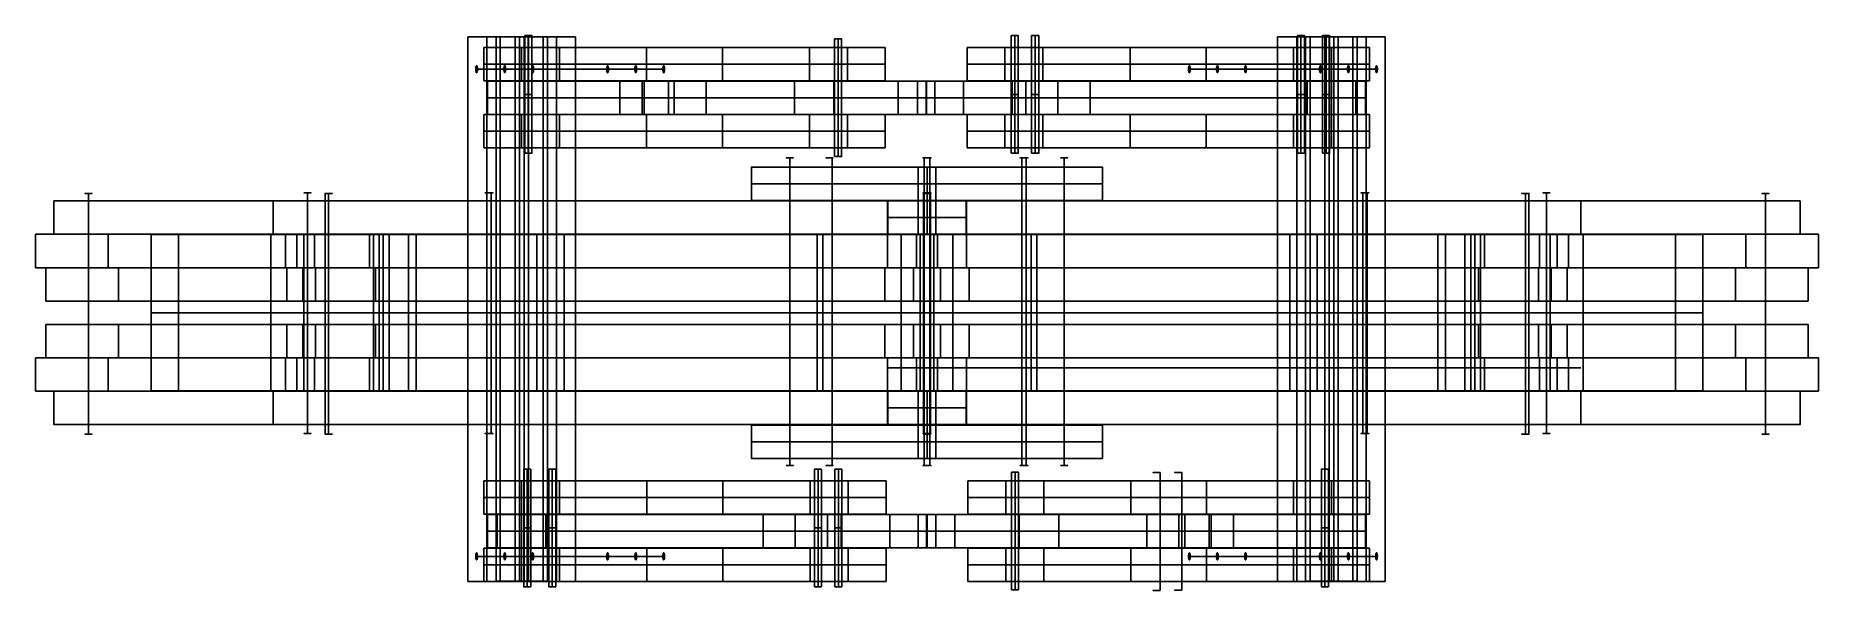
# Model space of a CAD drawing. Header units: millimetres. Extents: x -102 to 102, y -142 to -79.
import ezdxf

# ---------------------------------------------------------------- set-up
doc = ezdxf.new("R2010")
doc.units = ezdxf.units.MM
doc.header["$MEASUREMENT"] = 0
doc.layers.add('螺桿', color=5, linetype='Continuous', true_color=0x0000ff)
doc.layers.add('預設值', color=7, linetype='Continuous', true_color=0x000000)

msp = doc.modelspace()

# ---------------------------------------------------------------- linework, layer by layer
at = {"layer": '螺桿'}
for p, q in [((-45.81, -79.28, -143.03), (-45.01, -79.28, -143.03)), ((-45.41, -79.28, -142.63), (-45.41, -79.28, -143.43)), ((-10.52, -79.65, -0.03), (-9.72, -79.65, -0.03)), ((-10.12, -79.65, 0.37), (-10.12, -79.65, -0.43)), ((9.59, -79.28, -0.03), (10.39, -79.28, -0.03)), ((9.99, -79.28, 0.37), (9.99, -79.28, -0.43)), ((11.92, -79.28, -9.44), (12.72, -79.28, -9.44)), ((12.32, -79.28, -9.04), (12.32, -79.28, -9.84)), ((42.19, -79.28, -131.9), (42.99, -79.28, -131.9)), ((42.59, -79.28, -131.5), (42.59, -79.28, -132.3)), ((45.05, -79.28, -143.03), (45.85, -79.28, -143.03)), ((45.45, -79.28, -142.63), (45.45, -79.28, -143.43)), ((-45.81, -92.68, -143.03), (-45.01, -92.68, -143.03)), ((-45.41, -92.68, -142.63), (-45.41, -92.68, -143.43)), ((-10.52, -93.05, -0.03), (-9.72, -93.05, -0.03)), ((-10.12, -93.05, 0.37), (-10.12, -93.05, -0.43)), ((9.59, -92.68, -0.03), (10.39, -92.68, -0.03)), ((9.99, -92.68, 0.37), (9.99, -92.68, -0.43)), ((11.92, -92.68, -9.44), (12.72, -92.68, -9.44)), ((12.32, -92.68, -9.04), (12.32, -92.68, -9.84)), ((42.19, -92.68, -131.9), (42.99, -92.68, -131.9)), ((42.59, -92.68, -131.5), (42.59, -92.68, -132.3)), ((45.05, -92.68, -143.03), (45.85, -92.68, -143.03)), ((45.45, -92.68, -142.63), (45.45, -92.68, -143.43)), ((-45.94, -128.63, -143.03), (-45.14, -128.63, -143.03)), ((-45.54, -128.63, -142.63), (-45.54, -128.63, -143.43)), ((-43.08, -128.63, -131.9), (-42.28, -128.63, -131.9)), ((-42.68, -128.63, -131.5), (-42.68, -128.63, -132.3)), ((-12.81, -128.63, -9.44), (-12.01, -128.63, -9.44)), ((-12.41, -128.63, -9.04), (-12.41, -128.63, -9.84)), ((-10.49, -128.63, -0.03), (-9.69, -128.63, -0.03)), ((-10.09, -128.63, 0.37), (-10.09, -128.63, -0.43)), ((9.63, -128.99, -0.03), (10.43, -128.99, -0.03)), ((10.03, -128.99, 0.37), (10.03, -128.99, -0.43)), ((44.92, -128.63, -143.03), (45.72, -128.63, -143.03)), ((45.32, -128.63, -142.63), (45.32, -128.63, -143.43)), ((-45.94, -142.03, -143.03), (-45.14, -142.03, -143.03)), ((-45.54, -142.03, -142.63), (-45.54, -142.03, -143.43)), ((-43.08, -142.03, -131.9), (-42.28, -142.03, -131.9)), ((-42.68, -142.03, -131.5), (-42.68, -142.03, -132.3)), ((-12.81, -142.03, -9.44), (-12.01, -142.03, -9.44)), ((-12.41, -142.03, -9.04), (-12.41, -142.03, -9.84)), ((-10.49, -142.03, -0.03), (-9.69, -142.03, -0.03)), ((-10.09, -142.03, 0.37), (-10.09, -142.03, -0.43)), ((44.92, -142.03, -143.03), (45.72, -142.03, -143.03)), ((45.32, -142.03, -142.63), (45.32, -142.03, -143.43)), ((9.63, -142.39, -0.03), (10.43, -142.39, -0.03)), ((10.03, -142.39, 0.37), (10.03, -142.39, -0.43))]:
    msp.add_line(p, q, dxfattribs=at)
for points in [[(-45.81, -92.68, -143.03), (-45.81, -85.98, -143.03), (-45.81, -79.28, -143.03)], [(-45.41, -92.68, -142.63), (-45.41, -85.98, -142.63), (-45.41, -79.28, -142.63)], [(-45.41, -92.68, -143.43), (-45.41, -85.98, -143.43), (-45.41, -79.28, -143.43)], [(-45.01, -92.68, -143.03), (-45.01, -85.98, -143.03), (-45.01, -79.28, -143.03)], [(-10.52, -93.05, -0.03), (-10.52, -86.35, -0.03), (-10.52, -79.65, -0.03)], [(-10.12, -93.05, 0.37), (-10.12, -86.35, 0.37), (-10.12, -79.65, 0.37)], [(-10.12, -93.05, -0.43), (-10.12, -86.35, -0.43), (-10.12, -79.65, -0.43)], [(-9.72, -93.05, -0.03), (-9.72, -86.35, -0.03), (-9.72, -79.65, -0.03)], [(9.59, -92.68, -0.03), (9.59, -85.98, -0.03), (9.59, -79.28, -0.03)], [(9.99, -92.68, 0.37), (9.99, -85.98, 0.37), (9.99, -79.28, 0.37)], [(9.99, -92.68, -0.43), (9.99, -85.98, -0.43), (9.99, -79.28, -0.43)], [(10.39, -92.68, -0.03), (10.39, -85.98, -0.03), (10.39, -79.28, -0.03)], [(11.92, -92.68, -9.44), (11.92, -85.98, -9.44), (11.92, -79.28, -9.44)], [(12.32, -92.68, -9.04), (12.32, -85.98, -9.04), (12.32, -79.28, -9.04)], [(12.32, -92.68, -9.84), (12.32, -85.98, -9.84), (12.32, -79.28, -9.84)], [(12.72, -92.68, -9.44), (12.72, -85.98, -9.44), (12.72, -79.28, -9.44)], [(42.19, -92.68, -131.9), (42.19, -85.98, -131.9), (42.19, -79.28, -131.9)], [(42.59, -92.68, -131.5), (42.59, -85.98, -131.5), (42.59, -79.28, -131.5)], [(42.59, -92.68, -132.3), (42.59, -85.98, -132.3), (42.59, -79.28, -132.3)], [(42.99, -92.68, -131.9), (42.99, -85.98, -131.9), (42.99, -79.28, -131.9)], [(45.05, -92.68, -143.03), (45.05, -85.98, -143.03), (45.05, -79.28, -143.03)], [(45.45, -92.68, -142.63), (45.45, -85.98, -142.63), (45.45, -79.28, -142.63)], [(45.45, -92.68, -143.43), (45.45, -85.98, -143.43), (45.45, -79.28, -143.43)], [(45.85, -92.68, -143.03), (45.85, -85.98, -143.03), (45.85, -79.28, -143.03)], [(-36.48, -83.1, -136.36), (-43.94, -83.1, -134.48), (-51.4, -83.1, -132.6)], [(-33.27, -83.09, -123.4), (-40.73, -83.09, -121.52), (-48.19, -83.09, -119.64)], [(-30.08, -83.1, -110.43), (-37.54, -83.1, -108.56), (-45, -83.1, -106.68)], [(29.99, -83.1, -110.43), (37.45, -83.1, -108.56), (44.91, -83.1, -106.68)], [(33.18, -83.09, -123.4), (40.64, -83.09, -121.52), (48.1, -83.09, -119.64)], [(36.38, -83.1, -136.36), (43.84, -83.1, -134.48), (51.3, -83.1, -132.6)], [(-15.64, -128.21, 0.33), (-15.64, -110.71, 0.33), (-15.64, -93.21, 0.33)], [(-10.82, -128.21, 11.29), (-10.82, -110.71, 11.29), (-10.82, -93.21, 11.29)], [(-0.33, -128.21, -15.64), (-0.33, -110.71, -15.64), (-0.33, -93.21, -15.64)], [(0.33, -128.21, 15.64), (0.33, -110.71, 15.64), (0.33, -93.21, 15.64)], [(10.82, -128.21, -11.29), (10.82, -110.71, -11.29), (10.82, -93.21, -11.29)], [(11.29, -128.21, 10.82), (11.29, -110.71, 10.82), (11.29, -93.21, 10.82)], [(15.64, -128.21, -0.33), (15.64, -110.71, -0.33), (15.64, -93.21, -0.33)], [(-95.5, -124.64, 0.4), (-95.5, -110.94, 0.4), (-95.5, -97.24, 0.4)], [(-70.55, -124.58, 0.33), (-70.55, -110.88, 0.33), (-70.55, -97.18, 0.33)], [(-68.54, -124.64, -68.18), (-68.54, -110.94, -68.18), (-68.54, -97.24, -68.18)], [(-68.18, -124.64, 68.54), (-68.18, -110.94, 68.54), (-68.18, -97.24, 68.54)], [(-50.12, -124.58, -49.65), (-50.12, -110.88, -49.65), (-50.12, -97.18, -49.65)], [(-49.65, -124.58, 50.12), (-49.65, -110.88, 50.12), (-49.65, -97.18, 50.12)], [(-0.4, -124.64, -95.5), (-0.4, -110.94, -95.5), (-0.4, -97.24, -95.5)], [(-0.33, -124.58, -70.55), (-0.33, -110.88, -70.55), (-0.33, -97.18, -70.55)], [(0.33, -124.58, 70.55), (0.33, -110.88, 70.55), (0.33, -97.18, 70.55)], [(0.4, -124.64, 95.5), (0.4, -110.94, 95.5), (0.4, -97.24, 95.5)], [(49.65, -124.58, -50.12), (49.65, -110.88, -50.12), (49.65, -97.18, -50.12)], [(50.12, -124.58, 49.65), (50.12, -110.88, 49.65), (50.12, -97.18, 49.65)], [(68.18, -124.64, -68.54), (68.18, -110.94, -68.54), (68.18, -97.24, -68.54)], [(68.54, -124.64, 68.18), (68.54, -110.94, 68.18), (68.54, -97.24, 68.18)], [(70.55, -124.58, -0.33), (70.55, -110.88, -0.33), (70.55, -97.18, -0.33)], [(95.5, -124.64, -0.4), (95.5, -110.94, -0.4), (95.5, -97.24, -0.4)], [(-45.94, -142.03, -143.03), (-45.94, -135.33, -143.03), (-45.94, -128.63, -143.03)], [(-45.54, -142.03, -143.43), (-45.54, -135.33, -143.43), (-45.54, -128.63, -143.43)], [(-45.54, -142.03, -142.63), (-45.54, -135.33, -142.63), (-45.54, -128.63, -142.63)], [(-45.14, -142.03, -143.03), (-45.14, -135.33, -143.03), (-45.14, -128.63, -143.03)], [(-43.08, -142.03, -131.9), (-43.08, -135.33, -131.9), (-43.08, -128.63, -131.9)], [(-42.68, -142.03, -132.3), (-42.68, -135.33, -132.3), (-42.68, -128.63, -132.3)], [(-42.68, -142.03, -131.5), (-42.68, -135.33, -131.5), (-42.68, -128.63, -131.5)], [(-42.28, -142.03, -131.9), (-42.28, -135.33, -131.9), (-42.28, -128.63, -131.9)], [(-12.81, -142.03, -9.44), (-12.81, -135.33, -9.44), (-12.81, -128.63, -9.44)], [(-12.41, -142.03, -9.84), (-12.41, -135.33, -9.84), (-12.41, -128.63, -9.84)], [(-12.41, -142.03, -9.04), (-12.41, -135.33, -9.04), (-12.41, -128.63, -9.04)], [(-12.01, -142.03, -9.44), (-12.01, -135.33, -9.44), (-12.01, -128.63, -9.44)], [(-10.49, -142.03, -0.03), (-10.49, -135.33, -0.03), (-10.49, -128.63, -0.03)], [(-10.09, -142.03, -0.43), (-10.09, -135.33, -0.43), (-10.09, -128.63, -0.43)], [(-10.09, -142.03, 0.37), (-10.09, -135.33, 0.37), (-10.09, -128.63, 0.37)], [(-9.69, -142.03, -0.03), (-9.69, -135.33, -0.03), (-9.69, -128.63, -0.03)], [(9.63, -142.39, -0.03), (9.63, -135.69, -0.03), (9.63, -128.99, -0.03)], [(10.03, -142.39, -0.43), (10.03, -135.69, -0.43), (10.03, -128.99, -0.43)], [(10.03, -142.39, 0.37), (10.03, -135.69, 0.37), (10.03, -128.99, 0.37)], [(10.43, -142.39, -0.03), (10.43, -135.69, -0.03), (10.43, -128.99, -0.03)], [(26.55, -142.44, -65.31), (26.55, -135.74, -65.31), (26.55, -129.04, -65.31)], [(29.01, -142.41, -75.3), (29.01, -135.71, -75.3), (29.01, -129.01, -75.3)], [(44.92, -142.03, -143.03), (44.92, -135.33, -143.03), (44.92, -128.63, -143.03)], [(45.32, -142.03, -143.43), (45.32, -135.33, -143.43), (45.32, -128.63, -143.43)], [(45.32, -142.03, -142.63), (45.32, -135.33, -142.63), (45.32, -128.63, -142.63)], [(45.72, -142.03, -143.03), (45.72, -135.33, -143.03), (45.72, -128.63, -143.03)], [(-36.48, -138.57, -136.36), (-43.94, -138.57, -134.48), (-51.4, -138.57, -132.6)], [(-33.27, -138.57, -123.4), (-40.73, -138.57, -121.52), (-48.19, -138.57, -119.64)], [(-30.08, -138.57, -110.43), (-37.54, -138.57, -108.56), (-45, -138.57, -106.68)], [(29.99, -138.57, -110.43), (37.45, -138.57, -108.56), (44.91, -138.57, -106.68)], [(33.18, -138.57, -123.4), (40.64, -138.57, -121.52), (48.1, -138.57, -119.64)], [(36.38, -138.57, -136.36), (43.84, -138.57, -134.48), (51.3, -138.57, -132.6)]]:
    msp.add_open_spline(points, degree=2, dxfattribs=at)
for points in [[(-45.81, -79.28, -143.03), (-45.81, -79.28, -142.63), (-45.41, -79.28, -142.63), (-45.01, -79.28, -142.63), (-45.01, -79.28, -143.03), (-45.01, -79.28, -143.43), (-45.41, -79.28, -143.43), (-45.81, -79.28, -143.43), (-45.81, -79.28, -143.03)], [(-10.52, -79.65, -0.03), (-10.52, -79.65, 0.37), (-10.12, -79.65, 0.37), (-9.72, -79.65, 0.37), (-9.72, -79.65, -0.03), (-9.72, -79.65, -0.43), (-10.12, -79.65, -0.43), (-10.52, -79.65, -0.43), (-10.52, -79.65, -0.03)], [(9.59, -79.28, -0.03), (9.59, -79.28, 0.37), (9.99, -79.28, 0.37), (10.39, -79.28, 0.37), (10.39, -79.28, -0.03), (10.39, -79.28, -0.43), (9.99, -79.28, -0.43), (9.59, -79.28, -0.43), (9.59, -79.28, -0.03)], [(11.92, -79.28, -9.44), (11.92, -79.28, -9.04), (12.32, -79.28, -9.04), (12.72, -79.28, -9.04), (12.72, -79.28, -9.44), (12.72, -79.28, -9.84), (12.32, -79.28, -9.84), (11.92, -79.28, -9.84), (11.92, -79.28, -9.44)], [(42.19, -79.28, -131.9), (42.19, -79.28, -131.5), (42.59, -79.28, -131.5), (42.99, -79.28, -131.5), (42.99, -79.28, -131.9), (42.99, -79.28, -132.3), (42.59, -79.28, -132.3), (42.19, -79.28, -132.3), (42.19, -79.28, -131.9)], [(45.05, -79.28, -143.03), (45.05, -79.28, -142.63), (45.45, -79.28, -142.63), (45.85, -79.28, -142.63), (45.85, -79.28, -143.03), (45.85, -79.28, -143.43), (45.45, -79.28, -143.43), (45.05, -79.28, -143.43), (45.05, -79.28, -143.03)], [(-51.4, -83.1, -132.6), (-51.4, -83.5, -132.6), (-51.3, -83.5, -132.21), (-51.2, -83.5, -131.83), (-51.2, -83.1, -131.83), (-51.2, -82.7, -131.83), (-51.3, -82.7, -132.21), (-51.4, -82.7, -132.6), (-51.4, -83.1, -132.6)], [(-48.19, -83.09, -119.64), (-48.19, -83.49, -119.64), (-48.09, -83.49, -119.25), (-48, -83.49, -118.87), (-48, -83.09, -118.87), (-48, -82.69, -118.87), (-48.09, -82.69, -119.25), (-48.19, -82.69, -119.64), (-48.19, -83.09, -119.64)], [(-45, -83.1, -106.68), (-45, -83.5, -106.68), (-44.91, -83.5, -106.29), (-44.81, -83.5, -105.9), (-44.81, -83.1, -105.9), (-44.81, -82.7, -105.9), (-44.91, -82.7, -106.29), (-45, -82.7, -106.68), (-45, -83.1, -106.68)], [(-36.48, -83.1, -136.36), (-36.48, -83.5, -136.36), (-36.38, -83.5, -135.97), (-36.28, -83.5, -135.58), (-36.28, -83.1, -135.58), (-36.28, -82.7, -135.58), (-36.38, -82.7, -135.97), (-36.48, -82.7, -136.36), (-36.48, -83.1, -136.36)], [(-33.27, -83.09, -123.4), (-33.27, -83.49, -123.4), (-33.17, -83.49, -123.01), (-33.08, -83.49, -122.62), (-33.08, -83.09, -122.62), (-33.08, -82.69, -122.62), (-33.17, -82.69, -123.01), (-33.27, -82.69, -123.4), (-33.27, -83.09, -123.4)], [(-30.08, -83.1, -110.43), (-30.08, -83.5, -110.43), (-29.99, -83.5, -110.05), (-29.89, -83.5, -109.66), (-29.89, -83.1, -109.66), (-29.89, -82.7, -109.66), (-29.99, -82.7, -110.05), (-30.08, -82.7, -110.43), (-30.08, -83.1, -110.43)], [(29.99, -83.1, -110.43), (29.99, -82.7, -110.43), (29.89, -82.7, -110.05), (29.79, -82.7, -109.66), (29.79, -83.1, -109.66), (29.79, -83.5, -109.66), (29.89, -83.5, -110.05), (29.99, -83.5, -110.43), (29.99, -83.1, -110.43)], [(33.18, -83.09, -123.4), (33.18, -82.69, -123.4), (33.08, -82.69, -123.01), (32.98, -82.69, -122.62), (32.98, -83.09, -122.62), (32.98, -83.49, -122.62), (33.08, -83.49, -123.01), (33.18, -83.49, -123.4), (33.18, -83.09, -123.4)], [(36.38, -83.1, -136.36), (36.38, -82.7, -136.36), (36.28, -82.7, -135.97), (36.19, -82.7, -135.58), (36.19, -83.1, -135.58), (36.19, -83.5, -135.58), (36.28, -83.5, -135.97), (36.38, -83.5, -136.36), (36.38, -83.1, -136.36)], [(44.91, -83.1, -106.68), (44.91, -82.7, -106.68), (44.81, -82.7, -106.29), (44.71, -82.7, -105.9), (44.71, -83.1, -105.9), (44.71, -83.5, -105.9), (44.81, -83.5, -106.29), (44.91, -83.5, -106.68), (44.91, -83.1, -106.68)], [(48.1, -83.09, -119.64), (48.1, -82.69, -119.64), (48, -82.69, -119.25), (47.9, -82.69, -118.87), (47.9, -83.09, -118.87), (47.9, -83.49, -118.87), (48, -83.49, -119.25), (48.1, -83.49, -119.64), (48.1, -83.09, -119.64)], [(51.3, -83.1, -132.6), (51.3, -82.7, -132.6), (51.2, -82.7, -132.21), (51.11, -82.7, -131.83), (51.11, -83.1, -131.83), (51.11, -83.5, -131.83), (51.2, -83.5, -132.21), (51.3, -83.5, -132.6), (51.3, -83.1, -132.6)], [(-45.81, -85.98, -143.03), (-45.81, -85.98, -142.63), (-45.41, -85.98, -142.63), (-45.01, -85.98, -142.63), (-45.01, -85.98, -143.03), (-45.01, -85.98, -143.43), (-45.41, -85.98, -143.43), (-45.81, -85.98, -143.43), (-45.81, -85.98, -143.03)], [(-10.52, -86.35, -0.03), (-10.52, -86.35, 0.37), (-10.12, -86.35, 0.37), (-9.72, -86.35, 0.37), (-9.72, -86.35, -0.03), (-9.72, -86.35, -0.43), (-10.12, -86.35, -0.43), (-10.52, -86.35, -0.43), (-10.52, -86.35, -0.03)], [(9.59, -85.98, -0.03), (9.59, -85.98, 0.37), (9.99, -85.98, 0.37), (10.39, -85.98, 0.37), (10.39, -85.98, -0.03), (10.39, -85.98, -0.43), (9.99, -85.98, -0.43), (9.59, -85.98, -0.43), (9.59, -85.98, -0.03)], [(11.92, -85.98, -9.44), (11.92, -85.98, -9.04), (12.32, -85.98, -9.04), (12.72, -85.98, -9.04), (12.72, -85.98, -9.44), (12.72, -85.98, -9.84), (12.32, -85.98, -9.84), (11.92, -85.98, -9.84), (11.92, -85.98, -9.44)], [(42.19, -85.98, -131.9), (42.19, -85.98, -131.5), (42.59, -85.98, -131.5), (42.99, -85.98, -131.5), (42.99, -85.98, -131.9), (42.99, -85.98, -132.3), (42.59, -85.98, -132.3), (42.19, -85.98, -132.3), (42.19, -85.98, -131.9)], [(45.05, -85.98, -143.03), (45.05, -85.98, -142.63), (45.45, -85.98, -142.63), (45.85, -85.98, -142.63), (45.85, -85.98, -143.03), (45.85, -85.98, -143.43), (45.45, -85.98, -143.43), (45.05, -85.98, -143.43), (45.05, -85.98, -143.03)], [(-45.81, -92.68, -143.03), (-45.81, -92.68, -142.63), (-45.41, -92.68, -142.63), (-45.01, -92.68, -142.63), (-45.01, -92.68, -143.03), (-45.01, -92.68, -143.43), (-45.41, -92.68, -143.43), (-45.81, -92.68, -143.43), (-45.81, -92.68, -143.03)], [(-15.64, -93.21, 0.33), (-15.24, -93.21, 0.33), (-15.24, -93.21, -0.07), (-15.24, -93.21, -0.47), (-15.64, -93.21, -0.47), (-16.04, -93.21, -0.47), (-16.04, -93.21, -0.07), (-16.04, -93.21, 0.33), (-15.64, -93.21, 0.33)], [(-10.82, -93.21, 11.29), (-10.54, -93.21, 11.01), (-10.82, -93.21, 10.72), (-11.11, -93.21, 10.44), (-11.39, -93.21, 10.72), (-11.67, -93.21, 11.01), (-11.39, -93.21, 11.29), (-11.11, -93.21, 11.57), (-10.82, -93.21, 11.29)], [(-10.52, -93.05, -0.03), (-10.52, -93.05, 0.37), (-10.12, -93.05, 0.37), (-9.72, -93.05, 0.37), (-9.72, -93.05, -0.03), (-9.72, -93.05, -0.43), (-10.12, -93.05, -0.43), (-10.52, -93.05, -0.43), (-10.52, -93.05, -0.03)], [(0.33, -93.21, 15.64), (0.33, -93.21, 15.24), (-0.07, -93.21, 15.24), (-0.47, -93.21, 15.24), (-0.47, -93.21, 15.64), (-0.47, -93.21, 16.04), (-0.07, -93.21, 16.04), (0.33, -93.21, 16.04), (0.33, -93.21, 15.64)], [(-0.33, -93.21, -15.64), (-0.33, -93.21, -15.24), (0.07, -93.21, -15.24), (0.47, -93.21, -15.24), (0.47, -93.21, -15.64), (0.47, -93.21, -16.04), (0.07, -93.21, -16.04), (-0.33, -93.21, -16.04), (-0.33, -93.21, -15.64)], [(9.59, -92.68, -0.03), (9.59, -92.68, 0.37), (9.99, -92.68, 0.37), (10.39, -92.68, 0.37), (10.39, -92.68, -0.03), (10.39, -92.68, -0.43), (9.99, -92.68, -0.43), (9.59, -92.68, -0.43), (9.59, -92.68, -0.03)], [(11.29, -93.21, 10.82), (11.01, -93.21, 10.54), (10.72, -93.21, 10.82), (10.44, -93.21, 11.11), (10.72, -93.21, 11.39), (11.01, -93.21, 11.67), (11.29, -93.21, 11.39), (11.57, -93.21, 11.11), (11.29, -93.21, 10.82)], [(10.82, -93.21, -11.29), (10.54, -93.21, -11.01), (10.82, -93.21, -10.72), (11.11, -93.21, -10.44), (11.39, -93.21, -10.72), (11.67, -93.21, -11.01), (11.39, -93.21, -11.29), (11.11, -93.21, -11.57), (10.82, -93.21, -11.29)], [(11.92, -92.68, -9.44), (11.92, -92.68, -9.04), (12.32, -92.68, -9.04), (12.72, -92.68, -9.04), (12.72, -92.68, -9.44), (12.72, -92.68, -9.84), (12.32, -92.68, -9.84), (11.92, -92.68, -9.84), (11.92, -92.68, -9.44)], [(15.64, -93.21, -0.33), (15.24, -93.21, -0.33), (15.24, -93.21, 0.07), (15.24, -93.21, 0.47), (15.64, -93.21, 0.47), (16.04, -93.21, 0.47), (16.04, -93.21, 0.07), (16.04, -93.21, -0.33), (15.64, -93.21, -0.33)], [(42.19, -92.68, -131.9), (42.19, -92.68, -131.5), (42.59, -92.68, -131.5), (42.99, -92.68, -131.5), (42.99, -92.68, -131.9), (42.99, -92.68, -132.3), (42.59, -92.68, -132.3), (42.19, -92.68, -132.3), (42.19, -92.68, -131.9)], [(45.05, -92.68, -143.03), (45.05, -92.68, -142.63), (45.45, -92.68, -142.63), (45.85, -92.68, -142.63), (45.85, -92.68, -143.03), (45.85, -92.68, -143.43), (45.45, -92.68, -143.43), (45.05, -92.68, -143.43), (45.05, -92.68, -143.03)], [(-95.5, -97.24, 0.4), (-95.1, -97.24, 0.4), (-95.1, -97.24), (-95.1, -97.24, -0.4), (-95.5, -97.24, -0.4), (-95.9, -97.24, -0.4), (-95.9, -97.24), (-95.9, -97.24, 0.4), (-95.5, -97.24, 0.4)], [(-70.55, -97.18, 0.33), (-70.15, -97.18, 0.33), (-70.15, -97.18, -0.07), (-70.15, -97.18, -0.47), (-70.55, -97.18, -0.47), (-70.95, -97.18, -0.47), (-70.95, -97.18, -0.07), (-70.95, -97.18, 0.33), (-70.55, -97.18, 0.33)], [(-68.18, -97.24, 68.54), (-67.78, -97.24, 68.54), (-67.78, -97.24, 68.14), (-67.78, -97.24, 67.74), (-68.18, -97.24, 67.74), (-68.58, -97.24, 67.74), (-68.58, -97.24, 68.14), (-68.58, -97.24, 68.54), (-68.18, -97.24, 68.54)], [(-68.54, -97.24, -68.18), (-68.54, -97.24, -67.78), (-68.14, -97.24, -67.78), (-67.74, -97.24, -67.78), (-67.74, -97.24, -68.18), (-67.74, -97.24, -68.58), (-68.14, -97.24, -68.58), (-68.54, -97.24, -68.58), (-68.54, -97.24, -68.18)], [(-49.65, -97.18, 50.12), (-49.37, -97.18, 49.84), (-49.65, -97.18, 49.55), (-49.94, -97.18, 49.27), (-50.22, -97.18, 49.55), (-50.5, -97.18, 49.84), (-50.22, -97.18, 50.12), (-49.94, -97.18, 50.4), (-49.65, -97.18, 50.12)], [(-50.12, -97.18, -49.65), (-49.84, -97.18, -49.37), (-49.55, -97.18, -49.65), (-49.27, -97.18, -49.94), (-49.55, -97.18, -50.22), (-49.84, -97.18, -50.5), (-50.12, -97.18, -50.22), (-50.4, -97.18, -49.94), (-50.12, -97.18, -49.65)], [(0.33, -97.18, 70.55), (0.33, -97.18, 70.15), (-0.07, -97.18, 70.15), (-0.47, -97.18, 70.15), (-0.47, -97.18, 70.55), (-0.47, -97.18, 70.95), (-0.07, -97.18, 70.95), (0.33, -97.18, 70.95), (0.33, -97.18, 70.55)], [(-0.4, -97.24, -95.5), (-0.4, -97.24, -95.1), (0, -97.24, -95.1), (0.4, -97.24, -95.1), (0.4, -97.24, -95.5), (0.4, -97.24, -95.9), (0, -97.24, -95.9), (-0.4, -97.24, -95.9), (-0.4, -97.24, -95.5)], [(0.4, -97.24, 95.5), (0.4, -97.24, 95.1), (0, -97.24, 95.1), (-0.4, -97.24, 95.1), (-0.4, -97.24, 95.5), (-0.4, -97.24, 95.9), (0, -97.24, 95.9), (0.4, -97.24, 95.9), (0.4, -97.24, 95.5)], [(-0.33, -97.18, -70.55), (-0.33, -97.18, -70.15), (0.07, -97.18, -70.15), (0.47, -97.18, -70.15), (0.47, -97.18, -70.55), (0.47, -97.18, -70.95), (0.07, -97.18, -70.95), (-0.33, -97.18, -70.95), (-0.33, -97.18, -70.55)], [(50.12, -97.18, 49.65), (49.84, -97.18, 49.37), (49.55, -97.18, 49.65), (49.27, -97.18, 49.94), (49.55, -97.18, 50.22), (49.84, -97.18, 50.5), (50.12, -97.18, 50.22), (50.4, -97.18, 49.94), (50.12, -97.18, 49.65)], [(49.65, -97.18, -50.12), (49.37, -97.18, -49.84), (49.65, -97.18, -49.55), (49.94, -97.18, -49.27), (50.22, -97.18, -49.55), (50.5, -97.18, -49.84), (50.22, -97.18, -50.12), (49.94, -97.18, -50.4), (49.65, -97.18, -50.12)], [(68.54, -97.24, 68.18), (68.54, -97.24, 67.78), (68.14, -97.24, 67.78), (67.74, -97.24, 67.78), (67.74, -97.24, 68.18), (67.74, -97.24, 68.58), (68.14, -97.24, 68.58), (68.54, -97.24, 68.58), (68.54, -97.24, 68.18)], [(68.18, -97.24, -68.54), (67.78, -97.24, -68.54), (67.78, -97.24, -68.14), (67.78, -97.24, -67.74), (68.18, -97.24, -67.74), (68.58, -97.24, -67.74), (68.58, -97.24, -68.14), (68.58, -97.24, -68.54), (68.18, -97.24, -68.54)], [(70.55, -97.18, -0.33), (70.15, -97.18, -0.33), (70.15, -97.18, 0.07), (70.15, -97.18, 0.47), (70.55, -97.18, 0.47), (70.95, -97.18, 0.47), (70.95, -97.18, 0.07), (70.95, -97.18, -0.33), (70.55, -97.18, -0.33)], [(95.5, -97.24, -0.4), (95.1, -97.24, -0.4), (95.1, -97.24), (95.1, -97.24, 0.4), (95.5, -97.24, 0.4), (95.9, -97.24, 0.4), (95.9, -97.24), (95.9, -97.24, -0.4), (95.5, -97.24, -0.4)], [(-95.5, -124.64, 0.4), (-95.1, -124.64, 0.4), (-95.1, -124.64), (-95.1, -124.64, -0.4), (-95.5, -124.64, -0.4), (-95.9, -124.64, -0.4), (-95.9, -124.64), (-95.9, -124.64, 0.4), (-95.5, -124.64, 0.4)], [(-70.55, -124.58, 0.33), (-70.15, -124.58, 0.33), (-70.15, -124.58, -0.07), (-70.15, -124.58, -0.47), (-70.55, -124.58, -0.47), (-70.95, -124.58, -0.47), (-70.95, -124.58, -0.07), (-70.95, -124.58, 0.33), (-70.55, -124.58, 0.33)], [(-68.18, -124.64, 68.54), (-67.78, -124.64, 68.54), (-67.78, -124.64, 68.14), (-67.78, -124.64, 67.74), (-68.18, -124.64, 67.74), (-68.58, -124.64, 67.74), (-68.58, -124.64, 68.14), (-68.58, -124.64, 68.54), (-68.18, -124.64, 68.54)], [(-68.54, -124.64, -68.18), (-68.54, -124.64, -67.78), (-68.14, -124.64, -67.78), (-67.74, -124.64, -67.78), (-67.74, -124.64, -68.18), (-67.74, -124.64, -68.58), (-68.14, -124.64, -68.58), (-68.54, -124.64, -68.58), (-68.54, -124.64, -68.18)], [(-49.65, -124.58, 50.12), (-49.37, -124.58, 49.84), (-49.65, -124.58, 49.55), (-49.94, -124.58, 49.27), (-50.22, -124.58, 49.55), (-50.5, -124.58, 49.84), (-50.22, -124.58, 50.12), (-49.94, -124.58, 50.4), (-49.65, -124.58, 50.12)], [(-50.12, -124.58, -49.65), (-49.84, -124.58, -49.37), (-49.55, -124.58, -49.65), (-49.27, -124.58, -49.94), (-49.55, -124.58, -50.22), (-49.84, -124.58, -50.5), (-50.12, -124.58, -50.22), (-50.4, -124.58, -49.94), (-50.12, -124.58, -49.65)], [(0.33, -124.58, 70.55), (0.33, -124.58, 70.15), (-0.07, -124.58, 70.15), (-0.47, -124.58, 70.15), (-0.47, -124.58, 70.55), (-0.47, -124.58, 70.95), (-0.07, -124.58, 70.95), (0.33, -124.58, 70.95), (0.33, -124.58, 70.55)], [(-0.4, -124.64, -95.5), (-0.4, -124.64, -95.1), (0, -124.64, -95.1), (0.4, -124.64, -95.1), (0.4, -124.64, -95.5), (0.4, -124.64, -95.9), (0, -124.64, -95.9), (-0.4, -124.64, -95.9), (-0.4, -124.64, -95.5)], [(0.4, -124.64, 95.5), (0.4, -124.64, 95.1), (0, -124.64, 95.1), (-0.4, -124.64, 95.1), (-0.4, -124.64, 95.5), (-0.4, -124.64, 95.9), (0, -124.64, 95.9), (0.4, -124.64, 95.9), (0.4, -124.64, 95.5)], [(-0.33, -124.58, -70.55), (-0.33, -124.58, -70.15), (0.07, -124.58, -70.15), (0.47, -124.58, -70.15), (0.47, -124.58, -70.55), (0.47, -124.58, -70.95), (0.07, -124.58, -70.95), (-0.33, -124.58, -70.95), (-0.33, -124.58, -70.55)], [(50.12, -124.58, 49.65), (49.84, -124.58, 49.37), (49.55, -124.58, 49.65), (49.27, -124.58, 49.94), (49.55, -124.58, 50.22), (49.84, -124.58, 50.5), (50.12, -124.58, 50.22), (50.4, -124.58, 49.94), (50.12, -124.58, 49.65)], [(49.65, -124.58, -50.12), (49.37, -124.58, -49.84), (49.65, -124.58, -49.55), (49.94, -124.58, -49.27), (50.22, -124.58, -49.55), (50.5, -124.58, -49.84), (50.22, -124.58, -50.12), (49.94, -124.58, -50.4), (49.65, -124.58, -50.12)], [(68.54, -124.64, 68.18), (68.54, -124.64, 67.78), (68.14, -124.64, 67.78), (67.74, -124.64, 67.78), (67.74, -124.64, 68.18), (67.74, -124.64, 68.58), (68.14, -124.64, 68.58), (68.54, -124.64, 68.58), (68.54, -124.64, 68.18)], [(68.18, -124.64, -68.54), (67.78, -124.64, -68.54), (67.78, -124.64, -68.14), (67.78, -124.64, -67.74), (68.18, -124.64, -67.74), (68.58, -124.64, -67.74), (68.58, -124.64, -68.14), (68.58, -124.64, -68.54), (68.18, -124.64, -68.54)], [(70.55, -124.58, -0.33), (70.15, -124.58, -0.33), (70.15, -124.58, 0.07), (70.15, -124.58, 0.47), (70.55, -124.58, 0.47), (70.95, -124.58, 0.47), (70.95, -124.58, 0.07), (70.95, -124.58, -0.33), (70.55, -124.58, -0.33)], [(95.5, -124.64, -0.4), (95.1, -124.64, -0.4), (95.1, -124.64), (95.1, -124.64, 0.4), (95.5, -124.64, 0.4), (95.9, -124.64, 0.4), (95.9, -124.64), (95.9, -124.64, -0.4), (95.5, -124.64, -0.4)], [(-45.14, -128.63, -143.03), (-45.14, -128.63, -143.43), (-45.54, -128.63, -143.43), (-45.94, -128.63, -143.43), (-45.94, -128.63, -143.03), (-45.94, -128.63, -142.63), (-45.54, -128.63, -142.63), (-45.14, -128.63, -142.63), (-45.14, -128.63, -143.03)], [(-42.28, -128.63, -131.9), (-42.28, -128.63, -132.3), (-42.68, -128.63, -132.3), (-43.08, -128.63, -132.3), (-43.08, -128.63, -131.9), (-43.08, -128.63, -131.5), (-42.68, -128.63, -131.5), (-42.28, -128.63, -131.5), (-42.28, -128.63, -131.9)], [(-15.64, -128.21, 0.33), (-15.24, -128.21, 0.33), (-15.24, -128.21, -0.07), (-15.24, -128.21, -0.47), (-15.64, -128.21, -0.47), (-16.04, -128.21, -0.47), (-16.04, -128.21, -0.07), (-16.04, -128.21, 0.33), (-15.64, -128.21, 0.33)], [(-12.01, -128.63, -9.44), (-12.01, -128.63, -9.84), (-12.41, -128.63, -9.84), (-12.81, -128.63, -9.84), (-12.81, -128.63, -9.44), (-12.81, -128.63, -9.04), (-12.41, -128.63, -9.04), (-12.01, -128.63, -9.04), (-12.01, -128.63, -9.44)], [(-10.82, -128.21, 11.29), (-10.54, -128.21, 11.01), (-10.82, -128.21, 10.72), (-11.11, -128.21, 10.44), (-11.39, -128.21, 10.72), (-11.67, -128.21, 11.01), (-11.39, -128.21, 11.29), (-11.11, -128.21, 11.57), (-10.82, -128.21, 11.29)], [(-9.69, -128.63, -0.03), (-9.69, -128.63, -0.43), (-10.09, -128.63, -0.43), (-10.49, -128.63, -0.43), (-10.49, -128.63, -0.03), (-10.49, -128.63, 0.37), (-10.09, -128.63, 0.37), (-9.69, -128.63, 0.37), (-9.69, -128.63, -0.03)], [(0.33, -128.21, 15.64), (0.33, -128.21, 15.24), (-0.07, -128.21, 15.24), (-0.47, -128.21, 15.24), (-0.47, -128.21, 15.64), (-0.47, -128.21, 16.04), (-0.07, -128.21, 16.04), (0.33, -128.21, 16.04), (0.33, -128.21, 15.64)], [(-0.33, -128.21, -15.64), (-0.33, -128.21, -15.24), (0.07, -128.21, -15.24), (0.47, -128.21, -15.24), (0.47, -128.21, -15.64), (0.47, -128.21, -16.04), (0.07, -128.21, -16.04), (-0.33, -128.21, -16.04), (-0.33, -128.21, -15.64)], [(10.43, -128.99, -0.03), (10.43, -128.99, -0.43), (10.03, -128.99, -0.43), (9.63, -128.99, -0.43), (9.63, -128.99, -0.03), (9.63, -128.99, 0.37), (10.03, -128.99, 0.37), (10.43, -128.99, 0.37), (10.43, -128.99, -0.03)], [(11.29, -128.21, 10.82), (11.01, -128.21, 10.54), (10.72, -128.21, 10.82), (10.44, -128.21, 11.11), (10.72, -128.21, 11.39), (11.01, -128.21, 11.67), (11.29, -128.21, 11.39), (11.57, -128.21, 11.11), (11.29, -128.21, 10.82)], [(10.82, -128.21, -11.29), (10.54, -128.21, -11.01), (10.82, -128.21, -10.72), (11.11, -128.21, -10.44), (11.39, -128.21, -10.72), (11.67, -128.21, -11.01), (11.39, -128.21, -11.29), (11.11, -128.21, -11.57), (10.82, -128.21, -11.29)], [(15.64, -128.21, -0.33), (15.24, -128.21, -0.33), (15.24, -128.21, 0.07), (15.24, -128.21, 0.47), (15.64, -128.21, 0.47), (16.04, -128.21, 0.47), (16.04, -128.21, 0.07), (16.04, -128.21, -0.33), (15.64, -128.21, -0.33)], [(26.55, -129.04, -65.31), (26.53, -129.04, -65.71), (26.13, -129.04, -65.69), (25.73, -129.04, -65.68), (25.75, -129.04, -65.28), (25.77, -129.04, -64.88), (26.17, -129.04, -64.9), (26.57, -129.04, -64.91), (26.55, -129.04, -65.31)], [(29.01, -129.01, -75.3), (28.99, -129.01, -75.7), (28.59, -129.01, -75.68), (28.19, -129.01, -75.66), (28.21, -129.01, -75.26), (28.23, -129.01, -74.86), (28.63, -129.01, -74.88), (29.03, -129.01, -74.9), (29.01, -129.01, -75.3)], [(45.72, -128.63, -143.03), (45.72, -128.63, -143.43), (45.32, -128.63, -143.43), (44.92, -128.63, -143.43), (44.92, -128.63, -143.03), (44.92, -128.63, -142.63), (45.32, -128.63, -142.63), (45.72, -128.63, -142.63), (45.72, -128.63, -143.03)], [(-45.14, -135.33, -143.03), (-45.14, -135.33, -143.43), (-45.54, -135.33, -143.43), (-45.94, -135.33, -143.43), (-45.94, -135.33, -143.03), (-45.94, -135.33, -142.63), (-45.54, -135.33, -142.63), (-45.14, -135.33, -142.63), (-45.14, -135.33, -143.03)], [(-42.28, -135.33, -131.9), (-42.28, -135.33, -132.3), (-42.68, -135.33, -132.3), (-43.08, -135.33, -132.3), (-43.08, -135.33, -131.9), (-43.08, -135.33, -131.5), (-42.68, -135.33, -131.5), (-42.28, -135.33, -131.5), (-42.28, -135.33, -131.9)], [(-12.01, -135.33, -9.44), (-12.01, -135.33, -9.84), (-12.41, -135.33, -9.84), (-12.81, -135.33, -9.84), (-12.81, -135.33, -9.44), (-12.81, -135.33, -9.04), (-12.41, -135.33, -9.04), (-12.01, -135.33, -9.04), (-12.01, -135.33, -9.44)], [(-9.69, -135.33, -0.03), (-9.69, -135.33, -0.43), (-10.09, -135.33, -0.43), (-10.49, -135.33, -0.43), (-10.49, -135.33, -0.03), (-10.49, -135.33, 0.37), (-10.09, -135.33, 0.37), (-9.69, -135.33, 0.37), (-9.69, -135.33, -0.03)], [(10.43, -135.69, -0.03), (10.43, -135.69, -0.43), (10.03, -135.69, -0.43), (9.63, -135.69, -0.43), (9.63, -135.69, -0.03), (9.63, -135.69, 0.37), (10.03, -135.69, 0.37), (10.43, -135.69, 0.37), (10.43, -135.69, -0.03)], [(45.72, -135.33, -143.03), (45.72, -135.33, -143.43), (45.32, -135.33, -143.43), (44.92, -135.33, -143.43), (44.92, -135.33, -143.03), (44.92, -135.33, -142.63), (45.32, -135.33, -142.63), (45.72, -135.33, -142.63), (45.72, -135.33, -143.03)], [(-51.4, -138.57, -132.6), (-51.4, -138.97, -132.6), (-51.3, -138.97, -132.21), (-51.2, -138.97, -131.83), (-51.2, -138.57, -131.83), (-51.2, -138.17, -131.83), (-51.3, -138.17, -132.21), (-51.4, -138.17, -132.6), (-51.4, -138.57, -132.6)], [(-48.19, -138.57, -119.64), (-48.19, -138.97, -119.64), (-48.09, -138.97, -119.25), (-48, -138.97, -118.87), (-48, -138.57, -118.87), (-48, -138.17, -118.87), (-48.09, -138.17, -119.25), (-48.19, -138.17, -119.64), (-48.19, -138.57, -119.64)], [(-45, -138.57, -106.68), (-45, -138.97, -106.68), (-44.91, -138.97, -106.29), (-44.81, -138.97, -105.9), (-44.81, -138.57, -105.9), (-44.81, -138.17, -105.9), (-44.91, -138.17, -106.29), (-45, -138.17, -106.68), (-45, -138.57, -106.68)], [(-36.48, -138.57, -136.36), (-36.48, -138.97, -136.36), (-36.38, -138.97, -135.97), (-36.28, -138.97, -135.58), (-36.28, -138.57, -135.58), (-36.28, -138.17, -135.58), (-36.38, -138.17, -135.97), (-36.48, -138.17, -136.36), (-36.48, -138.57, -136.36)], [(-33.27, -138.57, -123.4), (-33.27, -138.97, -123.4), (-33.17, -138.97, -123.01), (-33.08, -138.97, -122.62), (-33.08, -138.57, -122.62), (-33.08, -138.17, -122.62), (-33.17, -138.17, -123.01), (-33.27, -138.17, -123.4), (-33.27, -138.57, -123.4)], [(-30.08, -138.57, -110.43), (-30.08, -138.97, -110.43), (-29.99, -138.97, -110.05), (-29.89, -138.97, -109.66), (-29.89, -138.57, -109.66), (-29.89, -138.17, -109.66), (-29.99, -138.17, -110.05), (-30.08, -138.17, -110.43), (-30.08, -138.57, -110.43)], [(29.99, -138.57, -110.43), (29.99, -138.17, -110.43), (29.89, -138.17, -110.05), (29.79, -138.17, -109.66), (29.79, -138.57, -109.66), (29.79, -138.97, -109.66), (29.89, -138.97, -110.05), (29.99, -138.97, -110.43), (29.99, -138.57, -110.43)], [(33.18, -138.57, -123.4), (33.18, -138.17, -123.4), (33.08, -138.17, -123.01), (32.98, -138.17, -122.62), (32.98, -138.57, -122.62), (32.98, -138.97, -122.62), (33.08, -138.97, -123.01), (33.18, -138.97, -123.4), (33.18, -138.57, -123.4)], [(36.38, -138.57, -136.36), (36.38, -138.17, -136.36), (36.28, -138.17, -135.97), (36.19, -138.17, -135.58), (36.19, -138.57, -135.58), (36.19, -138.97, -135.58), (36.28, -138.97, -135.97), (36.38, -138.97, -136.36), (36.38, -138.57, -136.36)], [(44.91, -138.57, -106.68), (44.91, -138.17, -106.68), (44.81, -138.17, -106.29), (44.71, -138.17, -105.9), (44.71, -138.57, -105.9), (44.71, -138.97, -105.9), (44.81, -138.97, -106.29), (44.91, -138.97, -106.68), (44.91, -138.57, -106.68)], [(48.1, -138.57, -119.64), (48.1, -138.17, -119.64), (48, -138.17, -119.25), (47.9, -138.17, -118.87), (47.9, -138.57, -118.87), (47.9, -138.97, -118.87), (48, -138.97, -119.25), (48.1, -138.97, -119.64), (48.1, -138.57, -119.64)], [(51.3, -138.57, -132.6), (51.3, -138.17, -132.6), (51.2, -138.17, -132.21), (51.11, -138.17, -131.83), (51.11, -138.57, -131.83), (51.11, -138.97, -131.83), (51.2, -138.97, -132.21), (51.3, -138.97, -132.6), (51.3, -138.57, -132.6)], [(-45.14, -142.03, -143.03), (-45.14, -142.03, -143.43), (-45.54, -142.03, -143.43), (-45.94, -142.03, -143.43), (-45.94, -142.03, -143.03), (-45.94, -142.03, -142.63), (-45.54, -142.03, -142.63), (-45.14, -142.03, -142.63), (-45.14, -142.03, -143.03)], [(-42.28, -142.03, -131.9), (-42.28, -142.03, -132.3), (-42.68, -142.03, -132.3), (-43.08, -142.03, -132.3), (-43.08, -142.03, -131.9), (-43.08, -142.03, -131.5), (-42.68, -142.03, -131.5), (-42.28, -142.03, -131.5), (-42.28, -142.03, -131.9)], [(-12.01, -142.03, -9.44), (-12.01, -142.03, -9.84), (-12.41, -142.03, -9.84), (-12.81, -142.03, -9.84), (-12.81, -142.03, -9.44), (-12.81, -142.03, -9.04), (-12.41, -142.03, -9.04), (-12.01, -142.03, -9.04), (-12.01, -142.03, -9.44)], [(-9.69, -142.03, -0.03), (-9.69, -142.03, -0.43), (-10.09, -142.03, -0.43), (-10.49, -142.03, -0.43), (-10.49, -142.03, -0.03), (-10.49, -142.03, 0.37), (-10.09, -142.03, 0.37), (-9.69, -142.03, 0.37), (-9.69, -142.03, -0.03)], [(45.72, -142.03, -143.03), (45.72, -142.03, -143.43), (45.32, -142.03, -143.43), (44.92, -142.03, -143.43), (44.92, -142.03, -143.03), (44.92, -142.03, -142.63), (45.32, -142.03, -142.63), (45.72, -142.03, -142.63), (45.72, -142.03, -143.03)], [(10.43, -142.39, -0.03), (10.43, -142.39, -0.43), (10.03, -142.39, -0.43), (9.63, -142.39, -0.43), (9.63, -142.39, -0.03), (9.63, -142.39, 0.37), (10.03, -142.39, 0.37), (10.43, -142.39, 0.37), (10.43, -142.39, -0.03)], [(26.55, -142.44, -65.31), (26.53, -142.44, -65.71), (26.13, -142.44, -65.69), (25.73, -142.44, -65.68), (25.75, -142.44, -65.28), (25.77, -142.44, -64.88), (26.17, -142.44, -64.9), (26.57, -142.44, -64.91), (26.55, -142.44, -65.31)], [(29.01, -142.41, -75.3), (28.99, -142.41, -75.7), (28.59, -142.41, -75.68), (28.19, -142.41, -75.66), (28.21, -142.41, -75.26), (28.23, -142.41, -74.86), (28.63, -142.41, -74.88), (29.03, -142.41, -74.9), (29.01, -142.41, -75.3)]]:
    msp.add_rational_spline(points, [1, 0.707106781187, 1, 0.707106781187, 1, 0.707106781187, 1, 0.707106781187, 1], degree=2, knots=[0, 0, 0, 0.628319, 0.628319, 1.256637, 1.256637, 1.884956, 1.884956, 2.513274, 2.513274, 2.513274], dxfattribs=at)
at = {"layer": '預設值'}
for p, q in [((-46.17, -80.62, -146.13), (-9.07, -80.62, 4.36)), ((-23.3, -80.62, -71.95), (-31.94, -80.62, -69.82)), ((46.08, -80.62, -146.1), (8.88, -80.62, 4.37)), ((31.8, -80.62, -69.8), (23.16, -80.62, -71.93)), ((-50.05, -84.45, -143.03), (49.95, -84.45, -143.03)), ((-46.17, -84.42, -146.13), (-9.07, -84.42, 4.36)), ((-32.23, -84.45, -72.48), (46.08, -84.45, -134.66)), ((-23.3, -84.42, -71.95), (-31.94, -84.42, -69.82)), ((-28.8, -84.45, -69), (14.91, -84.45, -5.61)), ((-15.09, -84.45), (-1.09, -84.45)), ((-10.61, -84.45, -34.78), (-3.28, -84.45, -39.83)), ((-0.09, -84.45, -4.45), (-0.09, -84.45, -1)), ((-0.09, -84.45, 1), (-0.09, -84.45, 4.45)), ((-0.05, -84.45, -138.58), (-0.05, -84.45, -147.48)), ((0.91, -84.45), (14.91, -84.45)), ((9.69, -84.45, -100.09), (4.16, -84.45, -107.06)), ((46.08, -84.42, -146.1), (8.88, -84.42, 4.37)), ((31.8, -84.42, -69.8), (23.16, -84.42, -71.93)), ((-50.05, -88.25, -143.03), (49.95, -88.25, -143.03)), ((-46.17, -88.27, -146.13), (-9.07, -88.27, 4.36)), ((-32.23, -88.25, -72.48), (46.08, -88.25, -134.66)), ((-31.94, -88.27, -69.82), (-23.3, -88.27, -71.95)), ((-28.8, -88.25, -69), (14.91, -88.25, -5.61)), ((-15.09, -88.25), (-1.09, -88.25)), ((-10.61, -88.25, -34.78), (-3.28, -88.25, -39.83)), ((-0.09, -88.25, -4.45), (-0.09, -88.25, -1)), ((-0.09, -88.25, 1), (-0.09, -88.25, 4.45)), ((-0.05, -88.25, -138.58), (-0.05, -88.25, -147.48)), ((0.91, -88.25), (14.91, -88.25)), ((9.69, -88.25, -100.09), (4.16, -88.25, -107.06)), ((46.08, -88.27, -146.1), (8.88, -88.27, 4.37)), ((23.16, -88.27, -71.93), (31.8, -88.27, -69.8)), ((-46.17, -92.07, -146.13), (-9.07, -92.07, 4.36)), ((-31.94, -92.07, -69.82), (-23.3, -92.07, -71.95)), ((46.08, -92.07, -146.1), (8.88, -92.07, 4.37)), ((23.16, -92.07, -71.93), (31.8, -92.07, -69.8)), ((-1, -94.25), (-20, -94.25)), ((0, -94.25, 20), (0, -94.25, 1)), ((0, -94.25, -1), (0, -94.25, -20)), ((20, -94.25), (1, -94.25)), ((-1, -98.05), (-20, -98.05)), ((0, -98.05, 20), (0, -98.05, 1)), ((0, -98.05, -1), (0, -98.05, -20)), ((0, -98.1, -100), (0, -101.9, -100)), ((0, -98.1, 100), (0, -101.9, 100)), ((20, -98.05), (1, -98.05)), ((-4.45, -100, -100), (4.45, -100, -100)), ((-4.45, -100, 100), (4.45, -100, 100)), ((-4.45, -101.9, -100), (74.47, -101.9, -68.21)), ((-0.95, -101.9, -98.6), (-4.27, -101.9, -90.34)), ((70.89, -101.9, -69.66), (67.56, -101.9, -61.4)), ((-4.45, -117.1, -100), (74.47, -117.1, -68.21)), ((-0.95, -117.1, -98.6), (-4.27, -117.1, -90.34)), ((70.89, -117.1, -69.66), (67.56, -117.1, -61.4)), ((0, -119.77, -100), (0, -123.57, -100)), ((0, -119.77, 100), (0, -123.57, 100)), ((-4.45, -121.67, -100), (4.45, -121.67, -100)), ((-4.45, -121.67, 100), (4.45, -121.67, 100)), ((-20, -123.62), (-1, -123.62)), ((0, -123.62, 20), (0, -123.62, 1)), ((0, -123.62, -1), (0, -123.62, -20)), ((1, -123.62), (20, -123.62)), ((-20, -127.42), (-1, -127.42)), ((0, -127.42, 20), (0, -127.42, 1)), ((0, -127.42, -1), (0, -127.42, -20)), ((1, -127.42), (20, -127.42)), ((-46.17, -129.96, -146.1), (-8.98, -129.96, 4.37)), ((-23.26, -129.96, -71.93), (-31.9, -129.96, -69.8)), ((46.08, -129.96, -146.13), (8.98, -129.96, 4.36)), ((31.85, -129.96, -69.82), (23.21, -129.96, -71.95)), ((49.95, -133.79, -143.03), (-50.05, -133.79, -143.03)), ((32.13, -133.79, -72.48), (-46.18, -133.79, -134.66)), ((-46.17, -133.76, -146.1), (-8.98, -133.76, 4.37)), ((-23.26, -133.76, -71.93), (-31.9, -133.76, -69.8)), ((28.7, -133.79, -69), (-15.01, -133.79, -5.61)), ((-15, -133.79), (-1, -133.79)), ((-4.25, -133.79, -107.06), (-9.79, -133.79, -100.09)), ((-0.05, -133.79, -147.48), (-0.05, -133.79, -138.58)), ((0, -133.79, -4.45), (0, -133.79, -1)), ((0, -133.79, 1), (0, -133.79, 4.45)), ((1, -133.79), (15, -133.79)), ((3.18, -133.79, -39.83), (10.51, -133.79, -34.78)), ((46.08, -133.76, -146.13), (8.98, -133.76, 4.36)), ((31.85, -133.76, -69.82), (23.21, -133.76, -71.95)), ((49.95, -137.59, -143.03), (-50.05, -137.59, -143.03)), ((32.13, -137.59, -72.48), (-46.18, -137.59, -134.66)), ((-46.17, -137.62, -146.1), (-8.98, -137.62, 4.37)), ((-31.9, -137.62, -69.8), (-23.26, -137.62, -71.93)), ((28.7, -137.59, -69), (-15.01, -137.59, -5.61)), ((-15, -137.59), (-1, -137.59)), ((-4.25, -137.59, -107.06), (-9.79, -137.59, -100.09)), ((-0.05, -137.59, -147.48), (-0.05, -137.59, -138.58)), ((0, -137.59, -4.45), (0, -137.59, -1)), ((0, -137.59, 1), (0, -137.59, 4.45)), ((1, -137.59), (15, -137.59)), ((3.18, -137.59, -39.83), (10.51, -137.59, -34.78)), ((46.08, -137.62, -146.13), (8.98, -137.62, 4.36)), ((23.21, -137.62, -71.95), (31.85, -137.62, -69.82)), ((-46.17, -141.42, -146.1), (-8.98, -141.42, 4.37)), ((-31.9, -141.42, -69.8), (-23.26, -141.42, -71.93)), ((46.08, -141.42, -146.13), (8.98, -141.42, 4.36)), ((23.21, -141.42, -71.95), (31.85, -141.42, -69.82))]:
    msp.add_line(p, q, dxfattribs=at)
for points in [[(-48.61, -79.42, -137.46), (-50.45, -79.42, -136.99), (-52.29, -79.42, -136.53)], [(-50.12, -79.42, -127.9), (-51.2, -79.42, -132.21), (-52.29, -79.42, -136.53)], [(-52.29, -79.42, -136.53), (-52.29, -110.42, -136.53), (-52.29, -141.42, -136.53)], [(-50.49, -84.42, -145.07), (-50.49, -82.52, -145.07), (-50.49, -80.62, -145.07)], [(-41.85, -80.62, -147.2), (-46.17, -80.62, -146.13), (-50.49, -80.62, -145.07)], [(-50.49, -80.62, -145.07), (-31.94, -80.62, -69.82), (-13.39, -80.62, 5.43)], [(-46.43, -79.42, -128.83), (-48.27, -79.42, -128.36), (-50.12, -79.42, -127.9)], [(-50.12, -141.42, -127.9), (-50.12, -110.42, -127.9), (-50.12, -79.42, -127.9)], [(-45.4, -79.41, -124.5), (-47.24, -79.41, -124.03), (-49.08, -79.41, -123.57)], [(-46.91, -79.41, -114.94), (-48, -79.41, -119.25), (-49.08, -79.41, -123.57)], [(-49.08, -79.41, -123.57), (-49.08, -110.41, -123.57), (-49.08, -141.41, -123.57)], [(-46.43, -79.42, -128.83), (-47.52, -79.42, -133.14), (-48.61, -79.42, -137.46)], [(-48.61, -79.42, -137.46), (-48.61, -110.42, -137.46), (-48.61, -141.42, -137.46)], [(-43.23, -79.41, -115.87), (-45.07, -79.41, -115.4), (-46.91, -79.41, -114.94)], [(-46.91, -141.41, -114.94), (-46.91, -110.41, -114.94), (-46.91, -79.41, -114.94)], [(-46.43, -141.42, -128.83), (-46.43, -110.42, -128.83), (-46.43, -79.42, -128.83)], [(-46.17, -84.42, -146.13), (-46.17, -82.52, -146.13), (-46.17, -80.62, -146.13)], [(-42.21, -79.42, -111.53), (-44.05, -79.42, -111.07), (-45.9, -79.42, -110.61)], [(-43.72, -79.42, -101.97), (-44.81, -79.42, -106.29), (-45.9, -79.42, -110.61)], [(-45.9, -79.42, -110.61), (-45.9, -110.42, -110.61), (-45.9, -141.42, -110.61)], [(-43.23, -79.41, -115.87), (-44.31, -79.41, -120.18), (-45.4, -79.41, -124.5)], [(-45.4, -79.41, -124.5), (-45.4, -110.41, -124.5), (-45.4, -141.41, -124.5)], [(-40.04, -79.42, -102.9), (-41.88, -79.42, -102.44), (-43.72, -79.42, -101.97)], [(-43.72, -141.42, -101.97), (-43.72, -110.42, -101.97), (-43.72, -79.42, -101.97)], [(-43.23, -141.41, -115.87), (-43.23, -110.41, -115.87), (-43.23, -79.41, -115.87)], [(-40.04, -79.42, -102.9), (-41.13, -79.42, -107.22), (-42.21, -79.42, -111.53)], [(-42.21, -79.42, -111.53), (-42.21, -110.42, -111.53), (-42.21, -141.42, -111.53)], [(-41.85, -84.42, -147.2), (-41.85, -82.52, -147.2), (-41.85, -80.62, -147.2)], [(-4.75, -80.62, 3.3), (-23.3, -80.62, -71.95), (-41.85, -80.62, -147.2)], [(-40.04, -141.42, -102.9), (-40.04, -110.42, -102.9), (-40.04, -79.42, -102.9)], [(-31.94, -84.42, -69.82), (-31.94, -82.52, -69.82), (-31.94, -80.62, -69.82)], [(-23.3, -84.42, -71.95), (-23.3, -82.52, -71.95), (-23.3, -80.62, -71.95)], [(-13.39, -84.42, 5.43), (-13.39, -82.52, 5.43), (-13.39, -80.62, 5.43)], [(-13.39, -80.62, 5.43), (-9.07, -80.62, 4.36), (-4.75, -80.62, 3.3)], [(-9.07, -84.42, 4.36), (-9.07, -82.52, 4.36), (-9.07, -80.62, 4.36)], [(-4.75, -84.42, 3.3), (-4.75, -82.52, 3.3), (-4.75, -80.62, 3.3)], [(4.56, -84.42, 3.3), (4.56, -82.52, 3.3), (4.56, -80.62, 3.3)], [(41.76, -80.62, -147.17), (23.16, -80.62, -71.93), (4.56, -80.62, 3.3)], [(4.56, -80.62, 3.3), (8.88, -80.62, 4.37), (13.2, -80.62, 5.44)], [(8.88, -84.42, 4.37), (8.88, -82.52, 4.37), (8.88, -80.62, 4.37)], [(13.2, -84.42, 5.44), (13.2, -82.52, 5.44), (13.2, -80.62, 5.44)], [(13.2, -80.62, 5.44), (31.8, -80.62, -69.8), (50.4, -80.62, -145.03)], [(23.16, -84.42, -71.93), (23.16, -82.52, -71.93), (23.16, -80.62, -71.93)], [(31.8, -84.42, -69.8), (31.8, -82.52, -69.8), (31.8, -80.62, -69.8)], [(42.12, -79.42, -111.53), (41.03, -79.42, -107.22), (39.94, -79.42, -102.9)], [(39.94, -79.42, -102.9), (41.79, -79.42, -102.44), (43.63, -79.42, -101.97)], [(39.94, -79.42, -102.9), (39.94, -110.42, -102.9), (39.94, -141.42, -102.9)], [(41.76, -84.42, -147.17), (41.76, -82.52, -147.17), (41.76, -80.62, -147.17)], [(50.4, -80.62, -145.03), (46.08, -80.62, -146.1), (41.76, -80.62, -147.17)], [(42.12, -141.42, -111.53), (42.12, -110.42, -111.53), (42.12, -79.42, -111.53)], [(42.12, -79.42, -111.53), (43.96, -79.42, -111.07), (45.8, -79.42, -110.61)], [(45.3, -79.41, -124.5), (44.22, -79.41, -120.18), (43.13, -79.41, -115.87)], [(43.13, -79.41, -115.87), (44.97, -79.41, -115.4), (46.82, -79.41, -114.94)], [(43.13, -79.41, -115.87), (43.13, -110.41, -115.87), (43.13, -141.41, -115.87)], [(45.8, -79.42, -110.61), (44.71, -79.42, -106.29), (43.63, -79.42, -101.97)], [(43.63, -79.42, -101.97), (43.63, -110.42, -101.97), (43.63, -141.42, -101.97)], [(45.3, -141.41, -124.5), (45.3, -110.41, -124.5), (45.3, -79.41, -124.5)], [(45.3, -79.41, -124.5), (47.15, -79.41, -124.03), (48.99, -79.41, -123.57)], [(45.8, -141.42, -110.61), (45.8, -110.42, -110.61), (45.8, -79.42, -110.61)], [(46.08, -84.42, -146.1), (46.08, -82.52, -146.1), (46.08, -80.62, -146.1)], [(48.51, -79.42, -137.46), (47.42, -79.42, -133.14), (46.34, -79.42, -128.83)], [(46.34, -79.42, -128.83), (48.18, -79.42, -128.36), (50.02, -79.42, -127.9)], [(46.34, -79.42, -128.83), (46.34, -110.42, -128.83), (46.34, -141.42, -128.83)], [(48.99, -79.41, -123.57), (47.9, -79.41, -119.25), (46.82, -79.41, -114.94)], [(46.82, -79.41, -114.94), (46.82, -110.41, -114.94), (46.82, -141.41, -114.94)], [(48.51, -141.42, -137.46), (48.51, -110.42, -137.46), (48.51, -79.42, -137.46)], [(48.51, -79.42, -137.46), (50.35, -79.42, -136.99), (52.19, -79.42, -136.53)], [(48.99, -141.41, -123.57), (48.99, -110.41, -123.57), (48.99, -79.41, -123.57)], [(52.19, -79.42, -136.53), (51.11, -79.42, -132.21), (50.02, -79.42, -127.9)], [(50.02, -79.42, -127.9), (50.02, -110.42, -127.9), (50.02, -141.42, -127.9)], [(50.4, -84.42, -145.03), (50.4, -82.52, -145.03), (50.4, -80.62, -145.03)], [(52.19, -141.42, -136.53), (52.19, -110.42, -136.53), (52.19, -79.42, -136.53)], [(-41.85, -82.52, -147.2), (-46.17, -82.52, -146.13), (-50.49, -82.52, -145.07)], [(-50.49, -82.52, -145.07), (-31.94, -82.52, -69.82), (-13.39, -82.52, 5.43)], [(-4.75, -82.52, 3.3), (-23.3, -82.52, -71.95), (-41.85, -82.52, -147.2)], [(-13.39, -82.52, 5.43), (-9.07, -82.52, 4.36), (-4.75, -82.52, 3.3)], [(41.76, -82.52, -147.17), (23.16, -82.52, -71.93), (4.56, -82.52, 3.3)], [(4.56, -82.52, 3.3), (8.88, -82.52, 4.37), (13.2, -82.52, 5.44)], [(13.2, -82.52, 5.44), (31.8, -82.52, -69.8), (50.4, -82.52, -145.03)], [(50.4, -82.52, -145.03), (46.08, -82.52, -146.1), (41.76, -82.52, -147.17)], [(-41.85, -84.42, -147.2), (-46.17, -84.42, -146.13), (-50.49, -84.42, -145.07)], [(-50.49, -84.42, -145.07), (-31.94, -84.42, -69.82), (-13.39, -84.42, 5.43)], [(-50.05, -84.45, -147.48), (-0.05, -84.45, -147.48), (49.95, -84.45, -147.48)], [(-50.05, -84.45, -147.48), (-50.05, -86.35, -147.48), (-50.05, -88.25, -147.48)], [(49.95, -84.45, -138.58), (-0.05, -84.45, -138.58), (-50.05, -84.45, -138.58)], [(-50.05, -84.45, -138.58), (-50.05, -86.35, -138.58), (-50.05, -88.25, -138.58)], [(-50.05, -84.45, -138.58), (-50.05, -84.45, -143.03), (-50.05, -84.45, -147.48)], [(-50.05, -84.45, -143.03), (-50.05, -86.35, -143.03), (-50.05, -88.25, -143.03)], [(-4.75, -84.42, 3.3), (-23.3, -84.42, -71.95), (-41.85, -84.42, -147.2)], [(-35, -84.45, -75.96), (4.16, -84.45, -107.06), (43.32, -84.45, -138.15)], [(-35, -84.45, -75.96), (-35, -86.35, -75.96), (-35, -88.25, -75.96)], [(-29.46, -84.45, -68.99), (-32.23, -84.45, -72.48), (-35, -84.45, -75.96)], [(11.25, -84.45, -3.08), (-10.61, -84.45, -34.78), (-32.46, -84.45, -66.47)], [(-32.46, -84.45, -66.47), (-32.46, -86.35, -66.47), (-32.46, -88.25, -66.47)], [(-32.46, -84.45, -66.47), (-28.8, -84.45, -69), (-25.14, -84.45, -71.53)], [(-32.23, -84.45, -72.48), (-32.23, -86.35, -72.48), (-32.23, -88.25, -72.48)], [(48.85, -84.45, -131.18), (9.69, -84.45, -100.09), (-29.46, -84.45, -68.99)], [(-29.46, -84.45, -68.99), (-29.46, -86.35, -68.99), (-29.46, -88.25, -68.99)], [(-28.8, -84.45, -69), (-28.8, -86.35, -69), (-28.8, -88.25, -69)], [(-25.14, -84.45, -71.53), (-3.28, -84.45, -39.83), (18.58, -84.45, -8.14)], [(-25.14, -84.45, -71.53), (-25.14, -86.35, -71.53), (-25.14, -88.25, -71.53)], [(14.91, -84.45, 4.45), (-0.09, -84.45, 4.45), (-15.09, -84.45, 4.45)], [(-15.09, -84.45, 4.45), (-15.09, -86.35, 4.45), (-15.09, -88.25, 4.45)], [(-15.09, -84.45, 4.45), (-15.09, -84.45), (-15.09, -84.45, -4.45)], [(-15.09, -84.45, -4.45), (-15.09, -86.35, -4.45), (-15.09, -88.25, -4.45)], [(-15.09, -84.45, -4.45), (-0.09, -84.45, -4.45), (14.91, -84.45, -4.45)], [(-15.09, -84.45), (-15.09, -86.35), (-15.09, -88.25)], [(-13.39, -84.42, 5.43), (-9.07, -84.42, 4.36), (-4.75, -84.42, 3.3)], [(-10.61, -84.45, -34.78), (-10.61, -86.35, -34.78), (-10.61, -88.25, -34.78)], [(-3.28, -84.45, -39.83), (-3.28, -86.35, -39.83), (-3.28, -88.25, -39.83)], [(-1.09, -88.25), (-1.09, -86.35), (-1.09, -84.45)], [(-0.09, -84.45, 4.45), (-0.09, -86.35, 4.45), (-0.09, -88.25, 4.45)], [(-0.09, -84.45, -4.45), (-0.09, -86.35, -4.45), (-0.09, -88.25, -4.45)], [(-0.09, -88.25, 1), (-0.09, -86.35, 1), (-0.09, -84.45, 1)], [(-0.09, -88.25, -1), (-0.09, -86.35, -1), (-0.09, -84.45, -1)], [(-0.05, -84.45, -147.48), (-0.05, -86.35, -147.48), (-0.05, -88.25, -147.48)], [(-0.05, -84.45, -138.58), (-0.05, -86.35, -138.58), (-0.05, -88.25, -138.58)], [(0.91, -88.25), (0.91, -86.35), (0.91, -84.45)], [(4.16, -84.45, -107.06), (4.16, -86.35, -107.06), (4.16, -88.25, -107.06)], [(41.76, -84.42, -147.17), (23.16, -84.42, -71.93), (4.56, -84.42, 3.3)], [(4.56, -84.42, 3.3), (8.88, -84.42, 4.37), (13.2, -84.42, 5.44)], [(9.69, -84.45, -100.09), (9.69, -86.35, -100.09), (9.69, -88.25, -100.09)], [(18.58, -84.45, -8.14), (14.91, -84.45, -5.61), (11.25, -84.45, -3.08)], [(11.25, -84.45, -3.08), (11.25, -86.35, -3.08), (11.25, -88.25, -3.08)], [(13.2, -84.42, 5.44), (31.8, -84.42, -69.8), (50.4, -84.42, -145.03)], [(14.91, -84.45, -5.61), (14.91, -86.35, -5.61), (14.91, -88.25, -5.61)], [(14.91, -84.45, -4.45), (14.91, -84.45), (14.91, -84.45, 4.45)], [(14.91, -84.45, 4.45), (14.91, -86.35, 4.45), (14.91, -88.25, 4.45)], [(14.91, -84.45, -4.45), (14.91, -86.35, -4.45), (14.91, -88.25, -4.45)], [(14.91, -84.45), (14.91, -86.35), (14.91, -88.25)], [(18.58, -84.45, -8.14), (18.58, -86.35, -8.14), (18.58, -88.25, -8.14)], [(50.4, -84.42, -145.03), (46.08, -84.42, -146.1), (41.76, -84.42, -147.17)], [(43.32, -84.45, -138.15), (43.32, -86.35, -138.15), (43.32, -88.25, -138.15)], [(43.32, -84.45, -138.15), (46.08, -84.45, -134.66), (48.85, -84.45, -131.18)], [(46.08, -84.45, -134.66), (46.08, -86.35, -134.66), (46.08, -88.25, -134.66)], [(48.85, -84.45, -131.18), (48.85, -86.35, -131.18), (48.85, -88.25, -131.18)], [(49.95, -84.45, -147.48), (49.95, -86.35, -147.48), (49.95, -88.25, -147.48)], [(49.95, -84.45, -147.48), (49.95, -84.45, -143.03), (49.95, -84.45, -138.58)], [(49.95, -84.45, -138.58), (49.95, -86.35, -138.58), (49.95, -88.25, -138.58)], [(49.95, -84.45, -143.03), (49.95, -86.35, -143.03), (49.95, -88.25, -143.03)], [(-50.05, -86.35, -147.48), (-0.05, -86.35, -147.48), (49.95, -86.35, -147.48)], [(49.95, -86.35, -138.58), (-0.05, -86.35, -138.58), (-50.05, -86.35, -138.58)], [(-50.05, -86.35, -138.58), (-50.05, -86.35, -143.03), (-50.05, -86.35, -147.48)], [(-35, -86.35, -75.96), (4.16, -86.35, -107.06), (43.32, -86.35, -138.15)], [(-29.46, -86.35, -68.99), (-32.23, -86.35, -72.48), (-35, -86.35, -75.96)], [(11.25, -86.35, -3.08), (-10.61, -86.35, -34.78), (-32.46, -86.35, -66.47)], [(-32.46, -86.35, -66.47), (-28.8, -86.35, -69), (-25.14, -86.35, -71.53)], [(48.85, -86.35, -131.18), (9.69, -86.35, -100.09), (-29.46, -86.35, -68.99)], [(-25.14, -86.35, -71.53), (-3.28, -86.35, -39.83), (18.58, -86.35, -8.14)], [(14.91, -86.35, 4.45), (-0.09, -86.35, 4.45), (-15.09, -86.35, 4.45)], [(-15.09, -86.35, 4.45), (-15.09, -86.35), (-15.09, -86.35, -4.45)], [(-15.09, -86.35, -4.45), (-0.09, -86.35, -4.45), (14.91, -86.35, -4.45)], [(18.58, -86.35, -8.14), (14.91, -86.35, -5.61), (11.25, -86.35, -3.08)], [(14.91, -86.35, -4.45), (14.91, -86.35), (14.91, -86.35, 4.45)], [(43.32, -86.35, -138.15), (46.08, -86.35, -134.66), (48.85, -86.35, -131.18)], [(49.95, -86.35, -147.48), (49.95, -86.35, -143.03), (49.95, -86.35, -138.58)], [(-13.39, -88.27, 5.43), (-31.94, -88.27, -69.82), (-50.49, -88.27, -145.07)], [(-50.49, -88.27, -145.07), (-50.49, -90.17, -145.07), (-50.49, -92.07, -145.07)], [(-50.49, -88.27, -145.07), (-46.17, -88.27, -146.13), (-41.85, -88.27, -147.2)], [(-50.05, -88.25, -147.48), (-0.05, -88.25, -147.48), (49.95, -88.25, -147.48)], [(49.95, -88.25, -138.58), (-0.05, -88.25, -138.58), (-50.05, -88.25, -138.58)], [(-50.05, -88.25, -138.58), (-50.05, -88.25, -143.03), (-50.05, -88.25, -147.48)], [(-46.17, -88.27, -146.13), (-46.17, -90.17, -146.13), (-46.17, -92.07, -146.13)], [(-41.85, -88.27, -147.2), (-23.3, -88.27, -71.95), (-4.75, -88.27, 3.3)], [(-41.85, -88.27, -147.2), (-41.85, -90.17, -147.2), (-41.85, -92.07, -147.2)], [(-35, -88.25, -75.96), (4.16, -88.25, -107.06), (43.32, -88.25, -138.15)], [(-29.46, -88.25, -68.99), (-32.23, -88.25, -72.48), (-35, -88.25, -75.96)], [(11.25, -88.25, -3.08), (-10.61, -88.25, -34.78), (-32.46, -88.25, -66.47)], [(-32.46, -88.25, -66.47), (-28.8, -88.25, -69), (-25.14, -88.25, -71.53)], [(-31.94, -88.27, -69.82), (-31.94, -90.17, -69.82), (-31.94, -92.07, -69.82)], [(48.85, -88.25, -131.18), (9.69, -88.25, -100.09), (-29.46, -88.25, -68.99)], [(-25.14, -88.25, -71.53), (-3.28, -88.25, -39.83), (18.58, -88.25, -8.14)], [(-23.3, -88.27, -71.95), (-23.3, -90.17, -71.95), (-23.3, -92.07, -71.95)], [(14.91, -88.25, 4.45), (-0.09, -88.25, 4.45), (-15.09, -88.25, 4.45)], [(-15.09, -88.25, 4.45), (-15.09, -88.25), (-15.09, -88.25, -4.45)], [(-15.09, -88.25, -4.45), (-0.09, -88.25, -4.45), (14.91, -88.25, -4.45)], [(-4.75, -88.27, 3.3), (-9.07, -88.27, 4.36), (-13.39, -88.27, 5.43)], [(-13.39, -88.27, 5.43), (-13.39, -90.17, 5.43), (-13.39, -92.07, 5.43)], [(-9.07, -88.27, 4.36), (-9.07, -90.17, 4.36), (-9.07, -92.07, 4.36)], [(-4.75, -88.27, 3.3), (-4.75, -90.17, 3.3), (-4.75, -92.07, 3.3)], [(13.2, -88.27, 5.44), (8.88, -88.27, 4.37), (4.56, -88.27, 3.3)], [(4.56, -88.27, 3.3), (4.56, -90.17, 3.3), (4.56, -92.07, 3.3)], [(4.56, -88.27, 3.3), (23.16, -88.27, -71.93), (41.76, -88.27, -147.17)], [(8.88, -88.27, 4.37), (8.88, -90.17, 4.37), (8.88, -92.07, 4.37)], [(18.58, -88.25, -8.14), (14.91, -88.25, -5.61), (11.25, -88.25, -3.08)], [(50.4, -88.27, -145.03), (31.8, -88.27, -69.8), (13.2, -88.27, 5.44)], [(13.2, -88.27, 5.44), (13.2, -90.17, 5.44), (13.2, -92.07, 5.44)], [(14.91, -88.25, -4.45), (14.91, -88.25), (14.91, -88.25, 4.45)], [(23.16, -88.27, -71.93), (23.16, -90.17, -71.93), (23.16, -92.07, -71.93)], [(31.8, -88.27, -69.8), (31.8, -90.17, -69.8), (31.8, -92.07, -69.8)], [(41.76, -88.27, -147.17), (46.08, -88.27, -146.1), (50.4, -88.27, -145.03)], [(41.76, -88.27, -147.17), (41.76, -90.17, -147.17), (41.76, -92.07, -147.17)], [(43.32, -88.25, -138.15), (46.08, -88.25, -134.66), (48.85, -88.25, -131.18)], [(46.08, -88.27, -146.1), (46.08, -90.17, -146.1), (46.08, -92.07, -146.1)], [(49.95, -88.25, -147.48), (49.95, -88.25, -143.03), (49.95, -88.25, -138.58)], [(50.4, -88.27, -145.03), (50.4, -90.17, -145.03), (50.4, -92.07, -145.03)], [(-13.39, -90.17, 5.43), (-31.94, -90.17, -69.82), (-50.49, -90.17, -145.07)], [(-50.49, -90.17, -145.07), (-46.17, -90.17, -146.13), (-41.85, -90.17, -147.2)], [(-41.85, -90.17, -147.2), (-23.3, -90.17, -71.95), (-4.75, -90.17, 3.3)], [(-4.75, -90.17, 3.3), (-9.07, -90.17, 4.36), (-13.39, -90.17, 5.43)], [(13.2, -90.17, 5.44), (8.88, -90.17, 4.37), (4.56, -90.17, 3.3)], [(4.56, -90.17, 3.3), (23.16, -90.17, -71.93), (41.76, -90.17, -147.17)], [(50.4, -90.17, -145.03), (31.8, -90.17, -69.8), (13.2, -90.17, 5.44)], [(41.76, -90.17, -147.17), (46.08, -90.17, -146.1), (50.4, -90.17, -145.03)], [(-13.39, -92.07, 5.43), (-31.94, -92.07, -69.82), (-50.49, -92.07, -145.07)], [(-50.49, -92.07, -145.07), (-46.17, -92.07, -146.13), (-41.85, -92.07, -147.2)], [(-41.85, -92.07, -147.2), (-23.3, -92.07, -71.95), (-4.75, -92.07, 3.3)], [(-4.75, -92.07, 3.3), (-9.07, -92.07, 4.36), (-13.39, -92.07, 5.43)], [(13.2, -92.07, 5.44), (8.88, -92.07, 4.37), (4.56, -92.07, 3.3)], [(4.56, -92.07, 3.3), (23.16, -92.07, -71.93), (41.76, -92.07, -147.17)], [(50.4, -92.07, -145.03), (31.8, -92.07, -69.8), (13.2, -92.07, 5.44)], [(41.76, -92.07, -147.17), (46.08, -92.07, -146.1), (50.4, -92.07, -145.03)], [(-20, -94.25), (-20, -96.15), (-20, -98.05)], [(-1, -94.25), (-1, -96.15), (-1, -98.05)], [(0, -94.25, 20), (0, -96.15, 20), (0, -98.05, 20)], [(0, -94.25, -20), (0, -96.15, -20), (0, -98.05, -20)], [(0, -94.25, 1), (0, -96.15, 1), (0, -98.05, 1)], [(0, -94.25, -1), (0, -96.15, -1), (0, -98.05, -1)], [(1, -94.25), (1, -96.15), (1, -98.05)], [(20, -94.25), (20, -96.15), (20, -98.05)], [(-4.45, -98.1, 4.45), (-51.95, -98.1, 4.45), (-99.45, -98.1, 4.45)], [(-99.45, -98.1, 4.45), (-99.45, -100, 4.45), (-99.45, -101.9, 4.45)], [(-99.45, -98.1, 4.45), (-99.45, -98.1), (-99.45, -98.1, -4.45)], [(-99.45, -98.1, -4.45), (-99.45, -100, -4.45), (-99.45, -101.9, -4.45)], [(-99.45, -98.1, -4.45), (-51.95, -98.1, -4.45), (-4.45, -98.1, -4.45)], [(-10.8, -98.1, -4.54), (-42.63, -98.1, -36.38), (-74.47, -98.1, -68.21)], [(-74.47, -98.1, -68.21), (-74.47, -100, -68.21), (-74.47, -101.9, -68.21)], [(-74.47, -98.1, -68.21), (-71.32, -98.1, -71.36), (-68.18, -98.1, -74.51)], [(-68.18, -98.1, 74.51), (-71.32, -98.1, 71.36), (-74.47, -98.1, 68.21)], [(-74.47, -98.1, 68.21), (-74.47, -100, 68.21), (-74.47, -101.9, 68.21)], [(-74.47, -98.1, 68.21), (-42.63, -98.1, 36.38), (-10.8, -98.1, 4.54)], [(-68.18, -98.1, -74.51), (-68.18, -100, -74.51), (-68.18, -101.9, -74.51)], [(-68.18, -98.1, -74.51), (-36.34, -98.1, -42.67), (-4.5, -98.1, -10.83)], [(-4.5, -98.1, 10.83), (-36.34, -98.1, 42.67), (-68.18, -98.1, 74.51)], [(-68.18, -98.1, 74.51), (-68.18, -100, 74.51), (-68.18, -101.9, 74.51)], [(-4.5, -98.1, -10.83), (-7.65, -98.1, -7.68), (-10.8, -98.1, -4.54)], [(-10.8, -98.1, -4.54), (-10.8, -100, -4.54), (-10.8, -101.9, -4.54)], [(-10.8, -98.1, 4.54), (-10.8, -100, 4.54), (-10.8, -101.9, 4.54)], [(-10.8, -98.1, 4.54), (-7.65, -98.1, 7.68), (-4.5, -98.1, 10.83)], [(-4.5, -98.1, -10.83), (-4.5, -100, -10.83), (-4.5, -101.9, -10.83)], [(-4.5, -98.1, 10.83), (-4.5, -100, 10.83), (-4.5, -101.9, 10.83)], [(-4.45, -98.1, -4.45), (-4.45, -98.1), (-4.45, -98.1, 4.45)], [(-4.45, -98.1, 4.45), (-4.45, -100, 4.45), (-4.45, -101.9, 4.45)], [(-4.45, -98.1, -4.45), (-4.45, -100, -4.45), (-4.45, -101.9, -4.45)], [(-4.45, -98.1, -100), (-4.45, -100, -100), (-4.45, -101.9, -100)], [(-4.45, -98.1, 100), (-4.45, -100, 100), (-4.45, -101.9, 100)], [(-4.45, -98.1, -100), (-4.45, -98.1), (-4.45, -98.1, 100)], [(4.45, -98.1, -100), (0, -98.1, -100), (-4.45, -98.1, -100)], [(4.45, -98.1, 100), (0, -98.1, 100), (-4.45, -98.1, 100)], [(-4.45, -98.1), (-4.45, -100), (-4.45, -101.9)], [(-1, -98.1), (-2.73, -98.1), (-4.45, -98.1)], [(-1, -98.1), (-1, -100), (-1, -101.9)], [(0, -98.1, -100), (0, -98.1, -50.5), (0, -98.1, -1)], [(0, -98.1, 1), (0, -98.1, 50.5), (0, -98.1, 100)], [(0, -98.1, 1), (0, -100, 1), (0, -101.9, 1)], [(0, -98.1, -1), (0, -100, -1), (0, -101.9, -1)], [(1, -98.1), (1, -100), (1, -101.9)], [(4.45, -98.1), (2.72, -98.1), (1, -98.1)], [(4.45, -98.1, -4.45), (51.95, -98.1, -4.45), (99.45, -98.1, -4.45)], [(4.45, -98.1, -4.45), (4.45, -100, -4.45), (4.45, -101.9, -4.45)], [(99.45, -98.1, 4.45), (51.95, -98.1, 4.45), (4.45, -98.1, 4.45)], [(4.45, -98.1, 4.45), (4.45, -100, 4.45), (4.45, -101.9, 4.45)], [(4.45, -98.1, 4.45), (4.45, -98.1), (4.45, -98.1, -4.45)], [(4.45, -101.9, -100), (4.45, -100, -100), (4.45, -98.1, -100)], [(4.45, -98.1, -100), (4.45, -98.1), (4.45, -98.1, 100)], [(4.45, -101.9, 100), (4.45, -100, 100), (4.45, -98.1, 100)], [(4.45, -101.9), (4.45, -100), (4.45, -98.1)], [(4.5, -98.1, 10.83), (7.65, -98.1, 7.68), (10.8, -98.1, 4.54)], [(4.5, -98.1, 10.83), (4.5, -100, 10.83), (4.5, -101.9, 10.83)], [(68.18, -98.1, 74.51), (36.34, -98.1, 42.67), (4.5, -98.1, 10.83)], [(4.5, -98.1, -10.83), (36.34, -98.1, -42.67), (68.18, -98.1, -74.51)], [(4.5, -98.1, -10.83), (4.5, -100, -10.83), (4.5, -101.9, -10.83)], [(10.8, -98.1, -4.54), (7.65, -98.1, -7.68), (4.5, -98.1, -10.83)], [(10.8, -98.1, 4.54), (10.8, -100, 4.54), (10.8, -101.9, 4.54)], [(10.8, -98.1, 4.54), (42.63, -98.1, 36.38), (74.47, -98.1, 68.21)], [(74.47, -98.1, -68.21), (42.63, -98.1, -36.38), (10.8, -98.1, -4.54)], [(10.8, -98.1, -4.54), (10.8, -100, -4.54), (10.8, -101.9, -4.54)], [(74.47, -98.1, 68.21), (71.32, -98.1, 71.36), (68.18, -98.1, 74.51)], [(68.18, -98.1, 74.51), (68.18, -100, 74.51), (68.18, -101.9, 74.51)], [(68.18, -98.1, -74.51), (68.18, -100, -74.51), (68.18, -101.9, -74.51)], [(68.18, -98.1, -74.51), (71.32, -98.1, -71.36), (74.47, -98.1, -68.21)], [(74.47, -98.1, 68.21), (74.47, -100, 68.21), (74.47, -101.9, 68.21)], [(74.47, -98.1, -68.21), (74.47, -100, -68.21), (74.47, -101.9, -68.21)], [(99.45, -98.1, -4.45), (99.45, -100, -4.45), (99.45, -101.9, -4.45)], [(99.45, -98.1, -4.45), (99.45, -98.1), (99.45, -98.1, 4.45)], [(99.45, -98.1, 4.45), (99.45, -100, 4.45), (99.45, -101.9, 4.45)], [(-4.45, -100, -100), (-4.45, -100), (-4.45, -100, 100)], [(4.45, -100, -100), (4.45, -100), (4.45, -100, 100)], [(-101.53, -105.7, -1.19), (-101.53, -103.8, -1.19), (-101.53, -101.9, -1.19)], [(-93.27, -101.9, -4.5), (-97.4, -101.9, -2.84), (-101.53, -101.9, -1.19)], [(-101.53, -101.9, -1.19), (-86.64, -101.9, 35.94), (-71.76, -101.9, 73.06)], [(-4.45, -101.9, 4.45), (-51.95, -101.9, 4.45), (-99.45, -101.9, 4.45)], [(-99.45, -101.9, 4.45), (-99.45, -101.9), (-99.45, -101.9, -4.45)], [(-99.45, -101.9, -4.45), (-51.95, -101.9, -4.45), (-4.45, -101.9, -4.45)], [(-93.27, -105.7, -4.5), (-93.27, -103.8, -4.5), (-93.27, -101.9, -4.5)], [(-63.49, -101.9, 69.75), (-78.38, -101.9, 32.63), (-93.27, -101.9, -4.5)], [(-88.38, -101.94, -0.77), (-86.83, -101.94, -1.86), (-85.27, -101.94, -2.96)], [(-88.38, -101.94, -0.77), (-88.38, -106.39, -0.77), (-88.38, -110.84, -0.77)], [(-44.44, -101.94, 61.25), (-66.41, -101.94, 30.24), (-88.38, -101.94, -0.77)], [(-85.27, -101.94, -2.96), (-85.27, -106.39, -2.96), (-85.27, -110.84, -2.96)], [(-85.27, -101.94, -2.96), (-63.31, -101.94, 28.04), (-41.34, -101.94, 59.05)], [(-70.99, -101.94, 12.52), (-72.86, -101.94, 12.2), (-74.73, -101.94, 11.88)], [(-74.73, -101.94, 11.88), (-74.73, -106.39, 11.88), (-74.73, -110.84, 11.88)], [(-74.73, -101.94, 11.88), (-68.34, -101.94, -25.57), (-61.95, -101.94, -63.03)], [(-10.8, -101.9, -4.54), (-42.63, -101.9, -36.38), (-74.47, -101.9, -68.21)], [(-74.47, -101.9, -68.21), (-71.32, -101.9, -71.36), (-68.18, -101.9, -74.51)], [(-68.18, -101.9, 74.51), (-71.32, -101.9, 71.36), (-74.47, -101.9, 68.21)], [(-74.47, -101.9, 68.21), (-42.63, -101.9, 36.38), (-10.8, -101.9, 4.54)], [(-73.06, -105.7, -71.76), (-73.06, -103.8, -71.76), (-73.06, -101.9, -71.76)], [(1.19, -101.9, -101.53), (-35.94, -101.9, -86.64), (-73.06, -101.9, -71.76)], [(-73.06, -101.9, -71.76), (-71.41, -101.9, -67.62), (-69.75, -101.9, -63.49)], [(-71.76, -105.7, 73.06), (-71.76, -103.8, 73.06), (-71.76, -101.9, 73.06)], [(-71.76, -101.9, 73.06), (-67.62, -101.9, 71.41), (-63.49, -101.9, 69.75)], [(-58.2, -101.94, -62.39), (-64.6, -101.94, -24.94), (-70.99, -101.94, 12.52)], [(-70.99, -101.94, 12.52), (-70.99, -106.39, 12.52), (-70.99, -110.84, 12.52)], [(-69.75, -105.7, -63.49), (-69.75, -103.8, -63.49), (-69.75, -101.9, -63.49)], [(-69.75, -101.9, -63.49), (-32.63, -101.9, -78.38), (4.5, -101.9, -93.27)], [(-68.18, -101.9, -74.51), (-36.34, -101.9, -42.67), (-4.5, -101.9, -10.83)], [(-4.5, -101.9, 10.83), (-36.34, -101.9, 42.67), (-68.18, -101.9, 74.51)], [(-63.49, -105.7, 69.75), (-63.49, -103.8, 69.75), (-63.49, -101.9, 69.75)], [(-63.03, -101.94, 61.95), (-62.71, -101.94, 60.08), (-62.39, -101.94, 58.2)], [(-63.03, -101.94, 61.95), (-63.03, -106.39, 61.95), (-63.03, -110.84, 61.95)], [(11.88, -101.94, 74.73), (-25.57, -101.94, 68.34), (-63.03, -101.94, 61.95)], [(-62.39, -101.94, 58.2), (-62.39, -106.39, 58.2), (-62.39, -110.84, 58.2)], [(-62.39, -101.94, 58.2), (-24.94, -101.94, 64.6), (12.52, -101.94, 70.99)], [(-61.95, -101.94, -63.03), (-60.08, -101.94, -62.71), (-58.2, -101.94, -62.39)], [(-61.95, -101.94, -63.03), (-61.95, -106.39, -63.03), (-61.95, -110.84, -63.03)], [(-59.05, -101.94, -41.34), (-60.15, -101.94, -42.89), (-61.25, -101.94, -44.44)], [(-61.25, -101.94, -44.44), (-61.25, -106.39, -44.44), (-61.25, -110.84, -44.44)], [(-61.25, -101.94, -44.44), (-30.24, -101.94, -66.41), (0.77, -101.94, -88.38)], [(2.96, -101.94, -85.27), (-28.04, -101.94, -63.31), (-59.05, -101.94, -41.34)], [(-59.05, -101.94, -41.34), (-59.05, -106.39, -41.34), (-59.05, -110.84, -41.34)], [(-58.2, -101.94, -62.39), (-58.2, -106.39, -62.39), (-58.2, -110.84, -62.39)], [(-41.34, -101.94, 59.05), (-42.89, -101.94, 60.15), (-44.44, -101.94, 61.25)], [(-44.44, -101.94, 61.25), (-44.44, -106.39, 61.25), (-44.44, -110.84, 61.25)], [(-41.34, -101.94, 59.05), (-41.34, -106.39, 59.05), (-41.34, -110.84, 59.05)], [(62.39, -101.94, -58.2), (24.94, -101.94, -64.6), (-12.52, -101.94, -70.99)], [(-12.52, -101.94, -70.99), (-12.52, -106.39, -70.99), (-12.52, -110.84, -70.99)], [(-12.52, -101.94, -70.99), (-12.2, -101.94, -72.86), (-11.88, -101.94, -74.73)], [(-11.88, -101.94, -74.73), (-11.88, -106.39, -74.73), (-11.88, -110.84, -74.73)], [(-11.88, -101.94, -74.73), (25.57, -101.94, -68.34), (63.03, -101.94, -61.95)], [(-4.5, -101.9, -10.83), (-7.65, -101.9, -7.68), (-10.8, -101.9, -4.54)], [(-10.8, -101.9, 4.54), (-7.65, -101.9, 7.68), (-4.5, -101.9, 10.83)], [(-4.5, -101.9, 93.27), (-2.84, -101.9, 97.4), (-1.19, -101.9, 101.53)], [(-4.5, -105.7, 93.27), (-4.5, -103.8, 93.27), (-4.5, -101.9, 93.27)], [(69.75, -101.9, 63.49), (32.63, -101.9, 78.38), (-4.5, -101.9, 93.27)], [(-4.45, -101.9, -4.45), (-4.45, -101.9), (-4.45, -101.9, 4.45)], [(-4.45, -101.9, -100), (-4.45, -101.9), (-4.45, -101.9, 100)], [(-4.45, -101.9, -100), (0, -101.9, -100), (4.45, -101.9, -100)], [(-4.45, -101.9, 100), (0, -101.9, 100), (4.45, -101.9, 100)], [(-4.45, -101.9), (-2.73, -101.9), (-1, -101.9)], [(-0.77, -101.94, 88.38), (-1.86, -101.94, 86.83), (-2.96, -101.94, 85.27)], [(-2.96, -101.94, 85.27), (-2.96, -106.39, 85.27), (-2.96, -110.84, 85.27)], [(-2.96, -101.94, 85.27), (28.04, -101.94, 63.31), (59.05, -101.94, 41.34)], [(-1.19, -105.7, 101.53), (-1.19, -103.8, 101.53), (-1.19, -101.9, 101.53)], [(-1.19, -101.9, 101.53), (35.94, -101.9, 86.64), (73.06, -101.9, 71.76)], [(-0.77, -101.94, 88.38), (-0.77, -106.39, 88.38), (-0.77, -110.84, 88.38)], [(61.25, -101.94, 44.44), (30.24, -101.94, 66.41), (-0.77, -101.94, 88.38)], [(0, -101.9, -100), (0, -101.9, -50.5), (0, -101.9, -1)], [(0, -101.9, 1), (0, -101.9, 50.5), (0, -101.9, 100)], [(0.77, -101.94, -88.38), (1.86, -101.94, -86.83), (2.96, -101.94, -85.27)], [(0.77, -101.94, -88.38), (0.77, -106.39, -88.38), (0.77, -110.84, -88.38)], [(1, -101.9), (2.72, -101.9), (4.45, -101.9)], [(1.19, -105.7, -101.53), (1.19, -103.8, -101.53), (1.19, -101.9, -101.53)], [(4.5, -101.9, -93.27), (2.84, -101.9, -97.4), (1.19, -101.9, -101.53)], [(2.96, -101.94, -85.27), (2.96, -106.39, -85.27), (2.96, -110.84, -85.27)], [(4.45, -101.9, -4.45), (51.95, -101.9, -4.45), (99.45, -101.9, -4.45)], [(99.45, -101.9, 4.45), (51.95, -101.9, 4.45), (4.45, -101.9, 4.45)], [(4.45, -101.9, 4.45), (4.45, -101.9), (4.45, -101.9, -4.45)], [(4.45, -101.9, -100), (4.45, -101.9), (4.45, -101.9, 100)], [(4.5, -105.7, -93.27), (4.5, -103.8, -93.27), (4.5, -101.9, -93.27)], [(4.5, -101.9, 10.83), (7.65, -101.9, 7.68), (10.8, -101.9, 4.54)], [(68.18, -101.9, 74.51), (36.34, -101.9, 42.67), (4.5, -101.9, 10.83)], [(4.5, -101.9, -10.83), (36.34, -101.9, -42.67), (68.18, -101.9, -74.51)], [(10.8, -101.9, -4.54), (7.65, -101.9, -7.68), (4.5, -101.9, -10.83)], [(10.8, -101.9, 4.54), (42.63, -101.9, 36.38), (74.47, -101.9, 68.21)], [(74.47, -101.9, -68.21), (42.63, -101.9, -36.38), (10.8, -101.9, -4.54)], [(12.52, -101.94, 70.99), (12.2, -101.94, 72.86), (11.88, -101.94, 74.73)], [(11.88, -101.94, 74.73), (11.88, -106.39, 74.73), (11.88, -110.84, 74.73)], [(12.52, -101.94, 70.99), (12.52, -106.39, 70.99), (12.52, -110.84, 70.99)], [(85.27, -101.94, 2.96), (63.31, -101.94, -28.04), (41.34, -101.94, -59.05)], [(41.34, -101.94, -59.05), (41.34, -106.39, -59.05), (41.34, -110.84, -59.05)], [(41.34, -101.94, -59.05), (42.89, -101.94, -60.15), (44.44, -101.94, -61.25)], [(44.44, -101.94, -61.25), (44.44, -106.39, -61.25), (44.44, -110.84, -61.25)], [(44.44, -101.94, -61.25), (66.41, -101.94, -30.24), (88.38, -101.94, 0.77)], [(61.95, -101.94, 63.03), (60.08, -101.94, 62.71), (58.2, -101.94, 62.39)], [(58.2, -101.94, 62.39), (58.2, -106.39, 62.39), (58.2, -110.84, 62.39)], [(58.2, -101.94, 62.39), (64.6, -101.94, 24.94), (70.99, -101.94, -12.52)], [(59.05, -101.94, 41.34), (59.05, -106.39, 41.34), (59.05, -110.84, 41.34)], [(59.05, -101.94, 41.34), (60.15, -101.94, 42.89), (61.25, -101.94, 44.44)], [(61.25, -101.94, 44.44), (61.25, -106.39, 44.44), (61.25, -110.84, 44.44)], [(61.95, -101.94, 63.03), (61.95, -106.39, 63.03), (61.95, -110.84, 63.03)], [(74.73, -101.94, -11.88), (68.34, -101.94, 25.57), (61.95, -101.94, 63.03)], [(63.03, -101.94, -61.95), (62.71, -101.94, -60.08), (62.39, -101.94, -58.2)], [(62.39, -101.94, -58.2), (62.39, -106.39, -58.2), (62.39, -110.84, -58.2)], [(63.03, -101.94, -61.95), (63.03, -106.39, -61.95), (63.03, -110.84, -61.95)], [(63.49, -105.7, -69.75), (63.49, -103.8, -69.75), (63.49, -101.9, -69.75)], [(71.76, -101.9, -73.06), (67.62, -101.9, -71.41), (63.49, -101.9, -69.75)], [(63.49, -101.9, -69.75), (78.38, -101.9, -32.63), (93.27, -101.9, 4.5)], [(74.47, -101.9, 68.21), (71.32, -101.9, 71.36), (68.18, -101.9, 74.51)], [(68.18, -101.9, -74.51), (71.32, -101.9, -71.36), (74.47, -101.9, -68.21)], [(69.75, -105.7, 63.49), (69.75, -103.8, 63.49), (69.75, -101.9, 63.49)], [(73.06, -101.9, 71.76), (71.41, -101.9, 67.62), (69.75, -101.9, 63.49)], [(70.99, -101.94, -12.52), (70.99, -106.39, -12.52), (70.99, -110.84, -12.52)], [(70.99, -101.94, -12.52), (72.86, -101.94, -12.2), (74.73, -101.94, -11.88)], [(71.76, -105.7, -73.06), (71.76, -103.8, -73.06), (71.76, -101.9, -73.06)], [(101.53, -101.9, 1.19), (86.64, -101.9, -35.94), (71.76, -101.9, -73.06)], [(73.06, -105.7, 71.76), (73.06, -103.8, 71.76), (73.06, -101.9, 71.76)], [(74.73, -101.94, -11.88), (74.73, -106.39, -11.88), (74.73, -110.84, -11.88)], [(88.38, -101.94, 0.77), (86.83, -101.94, 1.86), (85.27, -101.94, 2.96)], [(85.27, -101.94, 2.96), (85.27, -106.39, 2.96), (85.27, -110.84, 2.96)], [(88.38, -101.94, 0.77), (88.38, -106.39, 0.77), (88.38, -110.84, 0.77)], [(93.27, -101.9, 4.5), (97.4, -101.9, 2.84), (101.53, -101.9, 1.19)], [(93.27, -105.7, 4.5), (93.27, -103.8, 4.5), (93.27, -101.9, 4.5)], [(99.45, -101.9, -4.45), (99.45, -101.9), (99.45, -101.9, 4.45)], [(101.53, -105.7, 1.19), (101.53, -103.8, 1.19), (101.53, -101.9, 1.19)], [(-93.27, -105.7, -4.5), (-97.4, -105.7, -2.84), (-101.53, -105.7, -1.19)], [(-101.53, -105.7, -1.19), (-86.64, -105.7, 35.94), (-71.76, -105.7, 73.06)], [(-100.37, -109.5, 1.53), (-100.37, -107.6, 1.53), (-100.37, -105.7, 1.53)], [(-71.09, -105.7, -72.92), (-85.73, -105.7, -35.7), (-100.37, -105.7, 1.53)], [(-100.37, -105.7, 1.53), (-96.23, -105.7, 3.16), (-92.09, -105.7, 4.79)], [(-63.49, -105.7, 69.75), (-78.38, -105.7, 32.63), (-93.27, -105.7, -4.5)], [(-92.09, -109.5, 4.79), (-92.09, -107.6, 4.79), (-92.09, -105.7, 4.79)], [(-92.09, -105.7, 4.79), (-77.45, -105.7, -32.44), (-62.81, -105.7, -69.67)], [(1.19, -105.7, -101.53), (-35.94, -105.7, -86.64), (-73.06, -105.7, -71.76)], [(-73.06, -105.7, -71.76), (-71.41, -105.7, -67.62), (-69.75, -105.7, -63.49)], [(-72.92, -109.5, 71.09), (-72.92, -107.6, 71.09), (-72.92, -105.7, 71.09)], [(-69.67, -105.7, 62.81), (-71.29, -105.7, 66.95), (-72.92, -105.7, 71.09)], [(-72.92, -105.7, 71.09), (-35.7, -105.7, 85.73), (1.53, -105.7, 100.37)], [(-71.76, -105.7, 73.06), (-67.62, -105.7, 71.41), (-63.49, -105.7, 69.75)], [(-71.09, -109.5, -72.92), (-71.09, -107.6, -72.92), (-71.09, -105.7, -72.92)], [(-62.81, -105.7, -69.67), (-66.95, -105.7, -71.29), (-71.09, -105.7, -72.92)], [(-69.75, -105.7, -63.49), (-32.63, -105.7, -78.38), (4.5, -105.7, -93.27)], [(-69.67, -109.5, 62.81), (-69.67, -107.6, 62.81), (-69.67, -105.7, 62.81)], [(4.79, -105.7, 92.09), (-32.44, -105.7, 77.45), (-69.67, -105.7, 62.81)], [(-62.81, -109.5, -69.67), (-62.81, -107.6, -69.67), (-62.81, -105.7, -69.67)], [(-4.79, -109.5, -92.09), (-4.79, -107.6, -92.09), (-4.79, -105.7, -92.09)], [(-1.53, -105.7, -100.37), (-3.16, -105.7, -96.23), (-4.79, -105.7, -92.09)], [(-4.79, -105.7, -92.09), (32.44, -105.7, -77.45), (69.67, -105.7, -62.81)], [(-4.5, -105.7, 93.27), (-2.84, -105.7, 97.4), (-1.19, -105.7, 101.53)], [(69.75, -105.7, 63.49), (32.63, -105.7, 78.38), (-4.5, -105.7, 93.27)], [(-1.53, -109.5, -100.37), (-1.53, -107.6, -100.37), (-1.53, -105.7, -100.37)], [(72.92, -105.7, -71.09), (35.7, -105.7, -85.73), (-1.53, -105.7, -100.37)], [(-1.19, -105.7, 101.53), (35.94, -105.7, 86.64), (73.06, -105.7, 71.76)], [(4.5, -105.7, -93.27), (2.84, -105.7, -97.4), (1.19, -105.7, -101.53)], [(1.53, -109.5, 100.37), (1.53, -107.6, 100.37), (1.53, -105.7, 100.37)], [(1.53, -105.7, 100.37), (3.16, -105.7, 96.23), (4.79, -105.7, 92.09)], [(4.79, -109.5, 92.09), (4.79, -107.6, 92.09), (4.79, -105.7, 92.09)], [(62.81, -105.7, 69.67), (66.95, -105.7, 71.29), (71.09, -105.7, 72.92)], [(62.81, -109.5, 69.67), (62.81, -107.6, 69.67), (62.81, -105.7, 69.67)], [(92.09, -105.7, -4.79), (77.45, -105.7, 32.44), (62.81, -105.7, 69.67)], [(71.76, -105.7, -73.06), (67.62, -105.7, -71.41), (63.49, -105.7, -69.75)], [(63.49, -105.7, -69.75), (78.38, -105.7, -32.63), (93.27, -105.7, 4.5)], [(69.67, -105.7, -62.81), (71.29, -105.7, -66.95), (72.92, -105.7, -71.09)], [(69.67, -109.5, -62.81), (69.67, -107.6, -62.81), (69.67, -105.7, -62.81)], [(73.06, -105.7, 71.76), (71.41, -105.7, 67.62), (69.75, -105.7, 63.49)], [(71.09, -109.5, 72.92), (71.09, -107.6, 72.92), (71.09, -105.7, 72.92)], [(71.09, -105.7, 72.92), (85.73, -105.7, 35.7), (100.37, -105.7, -1.53)], [(101.53, -105.7, 1.19), (86.64, -105.7, -35.94), (71.76, -105.7, -73.06)], [(72.92, -109.5, -71.09), (72.92, -107.6, -71.09), (72.92, -105.7, -71.09)], [(92.09, -109.5, -4.79), (92.09, -107.6, -4.79), (92.09, -105.7, -4.79)], [(100.37, -105.7, -1.53), (96.23, -105.7, -3.16), (92.09, -105.7, -4.79)], [(93.27, -105.7, 4.5), (97.4, -105.7, 2.84), (101.53, -105.7, 1.19)], [(100.37, -109.5, -1.53), (100.37, -107.6, -1.53), (100.37, -105.7, -1.53)], [(-71.09, -109.5, -72.92), (-85.73, -109.5, -35.7), (-100.37, -109.5, 1.53)], [(-100.37, -109.5, 1.53), (-96.23, -109.5, 3.16), (-92.09, -109.5, 4.79)], [(-92.09, -109.5, 4.79), (-77.45, -109.5, -32.44), (-62.81, -109.5, -69.67)], [(-69.67, -109.5, 62.81), (-71.29, -109.5, 66.95), (-72.92, -109.5, 71.09)], [(-72.92, -109.5, 71.09), (-35.7, -109.5, 85.73), (1.53, -109.5, 100.37)], [(-62.81, -109.5, -69.67), (-66.95, -109.5, -71.29), (-71.09, -109.5, -72.92)], [(4.79, -109.5, 92.09), (-32.44, -109.5, 77.45), (-69.67, -109.5, 62.81)], [(-1.53, -109.5, -100.37), (-3.16, -109.5, -96.23), (-4.79, -109.5, -92.09)], [(-4.79, -109.5, -92.09), (32.44, -109.5, -77.45), (69.67, -109.5, -62.81)], [(72.92, -109.5, -71.09), (35.7, -109.5, -85.73), (-1.53, -109.5, -100.37)], [(1.53, -109.5, 100.37), (3.16, -109.5, 96.23), (4.79, -109.5, 92.09)], [(62.81, -109.5, 69.67), (66.95, -109.5, 71.29), (71.09, -109.5, 72.92)], [(92.09, -109.5, -4.79), (77.45, -109.5, 32.44), (62.81, -109.5, 69.67)], [(69.67, -109.5, -62.81), (71.29, -109.5, -66.95), (72.92, -109.5, -71.09)], [(71.09, -109.5, 72.92), (85.73, -109.5, 35.7), (100.37, -109.5, -1.53)], [(100.37, -109.5, -1.53), (96.23, -109.5, -3.16), (92.09, -109.5, -4.79)], [(-88.38, -110.84, -0.77), (-86.83, -110.84, -1.86), (-85.27, -110.84, -2.96)], [(-44.44, -110.84, 61.25), (-66.41, -110.84, 30.24), (-88.38, -110.84, -0.77)], [(-88.38, -110.84, -0.77), (-66.41, -110.84, 30.24), (-44.44, -110.84, 61.25)], [(-88.38, -119.74, -0.77), (-88.38, -115.29, -0.77), (-88.38, -110.84, -0.77)], [(-85.27, -110.84, -2.96), (-86.83, -110.84, -1.86), (-88.38, -110.84, -0.77)], [(-85.27, -110.84, -2.96), (-63.31, -110.84, 28.04), (-41.34, -110.84, 59.05)], [(-85.27, -119.74, -2.96), (-85.27, -115.29, -2.96), (-85.27, -110.84, -2.96)], [(-41.34, -110.84, 59.05), (-63.31, -110.84, 28.04), (-85.27, -110.84, -2.96)], [(-70.99, -110.84, 12.52), (-72.86, -110.84, 12.2), (-74.73, -110.84, 11.88)], [(-74.73, -110.84, 11.88), (-68.34, -110.84, -25.57), (-61.95, -110.84, -63.03)], [(-74.73, -119.74, 11.88), (-74.73, -115.29, 11.88), (-74.73, -110.84, 11.88)], [(-61.95, -110.84, -63.03), (-68.34, -110.84, -25.57), (-74.73, -110.84, 11.88)], [(-74.73, -110.84, 11.88), (-72.86, -110.84, 12.2), (-70.99, -110.84, 12.52)], [(-58.2, -110.84, -62.39), (-64.6, -110.84, -24.94), (-70.99, -110.84, 12.52)], [(-70.99, -119.74, 12.52), (-70.99, -115.29, 12.52), (-70.99, -110.84, 12.52)], [(-70.99, -110.84, 12.52), (-64.6, -110.84, -24.94), (-58.2, -110.84, -62.39)], [(-63.03, -110.84, 61.95), (-62.71, -110.84, 60.08), (-62.39, -110.84, 58.2)], [(11.88, -110.84, 74.73), (-25.57, -110.84, 68.34), (-63.03, -110.84, 61.95)], [(-63.03, -110.84, 61.95), (-25.57, -110.84, 68.34), (11.88, -110.84, 74.73)], [(-63.03, -119.74, 61.95), (-63.03, -115.29, 61.95), (-63.03, -110.84, 61.95)], [(-62.39, -110.84, 58.2), (-62.71, -110.84, 60.08), (-63.03, -110.84, 61.95)], [(-62.39, -110.84, 58.2), (-24.94, -110.84, 64.6), (12.52, -110.84, 70.99)], [(-62.39, -119.74, 58.2), (-62.39, -115.29, 58.2), (-62.39, -110.84, 58.2)], [(12.52, -110.84, 70.99), (-24.94, -110.84, 64.6), (-62.39, -110.84, 58.2)], [(-61.95, -110.84, -63.03), (-60.08, -110.84, -62.71), (-58.2, -110.84, -62.39)], [(-61.95, -119.74, -63.03), (-61.95, -115.29, -63.03), (-61.95, -110.84, -63.03)], [(-58.2, -110.84, -62.39), (-60.08, -110.84, -62.71), (-61.95, -110.84, -63.03)], [(-59.05, -110.84, -41.34), (-60.15, -110.84, -42.89), (-61.25, -110.84, -44.44)], [(-61.25, -110.84, -44.44), (-30.24, -110.84, -66.41), (0.77, -110.84, -88.38)], [(-61.25, -119.74, -44.44), (-61.25, -115.29, -44.44), (-61.25, -110.84, -44.44)], [(0.77, -110.84, -88.38), (-30.24, -110.84, -66.41), (-61.25, -110.84, -44.44)], [(-61.25, -110.84, -44.44), (-60.15, -110.84, -42.89), (-59.05, -110.84, -41.34)], [(2.96, -110.84, -85.27), (-28.04, -110.84, -63.31), (-59.05, -110.84, -41.34)], [(-59.05, -119.74, -41.34), (-59.05, -115.29, -41.34), (-59.05, -110.84, -41.34)], [(-59.05, -110.84, -41.34), (-28.04, -110.84, -63.31), (2.96, -110.84, -85.27)], [(-58.2, -119.74, -62.39), (-58.2, -115.29, -62.39), (-58.2, -110.84, -62.39)], [(-41.34, -110.84, 59.05), (-42.89, -110.84, 60.15), (-44.44, -110.84, 61.25)], [(-44.44, -119.74, 61.25), (-44.44, -115.29, 61.25), (-44.44, -110.84, 61.25)], [(-44.44, -110.84, 61.25), (-42.89, -110.84, 60.15), (-41.34, -110.84, 59.05)], [(-41.34, -119.74, 59.05), (-41.34, -115.29, 59.05), (-41.34, -110.84, 59.05)], [(62.39, -110.84, -58.2), (24.94, -110.84, -64.6), (-12.52, -110.84, -70.99)], [(-12.52, -110.84, -70.99), (-12.2, -110.84, -72.86), (-11.88, -110.84, -74.73)], [(-12.52, -119.74, -70.99), (-12.52, -115.29, -70.99), (-12.52, -110.84, -70.99)], [(-11.88, -110.84, -74.73), (-12.2, -110.84, -72.86), (-12.52, -110.84, -70.99)], [(-12.52, -110.84, -70.99), (24.94, -110.84, -64.6), (62.39, -110.84, -58.2)], [(-11.88, -110.84, -74.73), (25.57, -110.84, -68.34), (63.03, -110.84, -61.95)], [(-11.88, -119.74, -74.73), (-11.88, -115.29, -74.73), (-11.88, -110.84, -74.73)], [(63.03, -110.84, -61.95), (25.57, -110.84, -68.34), (-11.88, -110.84, -74.73)], [(-0.77, -110.84, 88.38), (-1.86, -110.84, 86.83), (-2.96, -110.84, 85.27)], [(-2.96, -110.84, 85.27), (28.04, -110.84, 63.31), (59.05, -110.84, 41.34)], [(-2.96, -119.74, 85.27), (-2.96, -115.29, 85.27), (-2.96, -110.84, 85.27)], [(59.05, -110.84, 41.34), (28.04, -110.84, 63.31), (-2.96, -110.84, 85.27)], [(-2.96, -110.84, 85.27), (-1.86, -110.84, 86.83), (-0.77, -110.84, 88.38)], [(61.25, -110.84, 44.44), (30.24, -110.84, 66.41), (-0.77, -110.84, 88.38)], [(-0.77, -110.84, 88.38), (30.24, -110.84, 66.41), (61.25, -110.84, 44.44)], [(-0.77, -119.74, 88.38), (-0.77, -115.29, 88.38), (-0.77, -110.84, 88.38)], [(0.77, -110.84, -88.38), (1.86, -110.84, -86.83), (2.96, -110.84, -85.27)], [(0.77, -119.74, -88.38), (0.77, -115.29, -88.38), (0.77, -110.84, -88.38)], [(2.96, -110.84, -85.27), (1.86, -110.84, -86.83), (0.77, -110.84, -88.38)], [(2.96, -119.74, -85.27), (2.96, -115.29, -85.27), (2.96, -110.84, -85.27)], [(12.52, -110.84, 70.99), (12.2, -110.84, 72.86), (11.88, -110.84, 74.73)], [(11.88, -119.74, 74.73), (11.88, -115.29, 74.73), (11.88, -110.84, 74.73)], [(11.88, -110.84, 74.73), (12.2, -110.84, 72.86), (12.52, -110.84, 70.99)], [(12.52, -119.74, 70.99), (12.52, -115.29, 70.99), (12.52, -110.84, 70.99)], [(85.27, -110.84, 2.96), (63.31, -110.84, -28.04), (41.34, -110.84, -59.05)], [(41.34, -110.84, -59.05), (42.89, -110.84, -60.15), (44.44, -110.84, -61.25)], [(41.34, -119.74, -59.05), (41.34, -115.29, -59.05), (41.34, -110.84, -59.05)], [(44.44, -110.84, -61.25), (42.89, -110.84, -60.15), (41.34, -110.84, -59.05)], [(41.34, -110.84, -59.05), (63.31, -110.84, -28.04), (85.27, -110.84, 2.96)], [(44.44, -110.84, -61.25), (66.41, -110.84, -30.24), (88.38, -110.84, 0.77)], [(44.44, -119.74, -61.25), (44.44, -115.29, -61.25), (44.44, -110.84, -61.25)], [(88.38, -110.84, 0.77), (66.41, -110.84, -30.24), (44.44, -110.84, -61.25)], [(61.95, -110.84, 63.03), (60.08, -110.84, 62.71), (58.2, -110.84, 62.39)], [(58.2, -110.84, 62.39), (64.6, -110.84, 24.94), (70.99, -110.84, -12.52)], [(58.2, -119.74, 62.39), (58.2, -115.29, 62.39), (58.2, -110.84, 62.39)], [(70.99, -110.84, -12.52), (64.6, -110.84, 24.94), (58.2, -110.84, 62.39)], [(58.2, -110.84, 62.39), (60.08, -110.84, 62.71), (61.95, -110.84, 63.03)], [(59.05, -110.84, 41.34), (60.15, -110.84, 42.89), (61.25, -110.84, 44.44)], [(59.05, -119.74, 41.34), (59.05, -115.29, 41.34), (59.05, -110.84, 41.34)], [(61.25, -110.84, 44.44), (60.15, -110.84, 42.89), (59.05, -110.84, 41.34)], [(61.25, -119.74, 44.44), (61.25, -115.29, 44.44), (61.25, -110.84, 44.44)], [(74.73, -110.84, -11.88), (68.34, -110.84, 25.57), (61.95, -110.84, 63.03)], [(61.95, -110.84, 63.03), (68.34, -110.84, 25.57), (74.73, -110.84, -11.88)], [(61.95, -119.74, 63.03), (61.95, -115.29, 63.03), (61.95, -110.84, 63.03)], [(63.03, -110.84, -61.95), (62.71, -110.84, -60.08), (62.39, -110.84, -58.2)], [(62.39, -119.74, -58.2), (62.39, -115.29, -58.2), (62.39, -110.84, -58.2)], [(62.39, -110.84, -58.2), (62.71, -110.84, -60.08), (63.03, -110.84, -61.95)], [(63.03, -119.74, -61.95), (63.03, -115.29, -61.95), (63.03, -110.84, -61.95)], [(70.99, -110.84, -12.52), (72.86, -110.84, -12.2), (74.73, -110.84, -11.88)], [(70.99, -119.74, -12.52), (70.99, -115.29, -12.52), (70.99, -110.84, -12.52)], [(74.73, -110.84, -11.88), (72.86, -110.84, -12.2), (70.99, -110.84, -12.52)], [(74.73, -119.74, -11.88), (74.73, -115.29, -11.88), (74.73, -110.84, -11.88)], [(88.38, -110.84, 0.77), (86.83, -110.84, 1.86), (85.27, -110.84, 2.96)], [(85.27, -119.74, 2.96), (85.27, -115.29, 2.96), (85.27, -110.84, 2.96)], [(85.27, -110.84, 2.96), (86.83, -110.84, 1.86), (88.38, -110.84, 0.77)], [(88.38, -119.74, 0.77), (88.38, -115.29, 0.77), (88.38, -110.84, 0.77)], [(-92.09, -112.17, 4.79), (-96.23, -112.17, 3.16), (-100.37, -112.17, 1.53)], [(-100.37, -112.17, 1.53), (-100.37, -114.07, 1.53), (-100.37, -115.97, 1.53)], [(-100.37, -112.17, 1.53), (-85.73, -112.17, -35.7), (-71.09, -112.17, -72.92)], [(-62.81, -112.17, -69.67), (-77.45, -112.17, -32.44), (-92.09, -112.17, 4.79)], [(-92.09, -112.17, 4.79), (-92.09, -114.07, 4.79), (-92.09, -115.97, 4.79)], [(1.53, -112.17, 100.37), (-35.7, -112.17, 85.73), (-72.92, -112.17, 71.09)], [(-72.92, -112.17, 71.09), (-72.92, -114.07, 71.09), (-72.92, -115.97, 71.09)], [(-72.92, -112.17, 71.09), (-71.29, -112.17, 66.95), (-69.67, -112.17, 62.81)], [(-71.09, -112.17, -72.92), (-71.09, -114.07, -72.92), (-71.09, -115.97, -72.92)], [(-71.09, -112.17, -72.92), (-66.95, -112.17, -71.29), (-62.81, -112.17, -69.67)], [(-69.67, -112.17, 62.81), (-32.44, -112.17, 77.45), (4.79, -112.17, 92.09)], [(-69.67, -112.17, 62.81), (-69.67, -114.07, 62.81), (-69.67, -115.97, 62.81)], [(-62.81, -112.17, -69.67), (-62.81, -114.07, -69.67), (-62.81, -115.97, -69.67)], [(69.67, -112.17, -62.81), (32.44, -112.17, -77.45), (-4.79, -112.17, -92.09)], [(-4.79, -112.17, -92.09), (-4.79, -114.07, -92.09), (-4.79, -115.97, -92.09)], [(-4.79, -112.17, -92.09), (-3.16, -112.17, -96.23), (-1.53, -112.17, -100.37)], [(-1.53, -112.17, -100.37), (-1.53, -114.07, -100.37), (-1.53, -115.97, -100.37)], [(-1.53, -112.17, -100.37), (35.7, -112.17, -85.73), (72.92, -112.17, -71.09)], [(4.79, -112.17, 92.09), (3.16, -112.17, 96.23), (1.53, -112.17, 100.37)], [(1.53, -112.17, 100.37), (1.53, -114.07, 100.37), (1.53, -115.97, 100.37)], [(4.79, -112.17, 92.09), (4.79, -114.07, 92.09), (4.79, -115.97, 92.09)], [(62.81, -112.17, 69.67), (77.45, -112.17, 32.44), (92.09, -112.17, -4.79)], [(62.81, -112.17, 69.67), (62.81, -114.07, 69.67), (62.81, -115.97, 69.67)], [(71.09, -112.17, 72.92), (66.95, -112.17, 71.29), (62.81, -112.17, 69.67)], [(69.67, -112.17, -62.81), (69.67, -114.07, -62.81), (69.67, -115.97, -62.81)], [(72.92, -112.17, -71.09), (71.29, -112.17, -66.95), (69.67, -112.17, -62.81)], [(100.37, -112.17, -1.53), (85.73, -112.17, 35.7), (71.09, -112.17, 72.92)], [(71.09, -112.17, 72.92), (71.09, -114.07, 72.92), (71.09, -115.97, 72.92)], [(72.92, -112.17, -71.09), (72.92, -114.07, -71.09), (72.92, -115.97, -71.09)], [(92.09, -112.17, -4.79), (92.09, -114.07, -4.79), (92.09, -115.97, -4.79)], [(92.09, -112.17, -4.79), (96.23, -112.17, -3.16), (100.37, -112.17, -1.53)], [(100.37, -112.17, -1.53), (100.37, -114.07, -1.53), (100.37, -115.97, -1.53)], [(-71.76, -115.97, 73.06), (-86.64, -115.97, 35.94), (-101.53, -115.97, -1.19)], [(-101.53, -115.97, -1.19), (-101.53, -117.87, -1.19), (-101.53, -119.77, -1.19)], [(-101.53, -115.97, -1.19), (-97.4, -115.97, -2.84), (-93.27, -115.97, -4.5)], [(-92.09, -115.97, 4.79), (-96.23, -115.97, 3.16), (-100.37, -115.97, 1.53)], [(-100.37, -115.97, 1.53), (-85.73, -115.97, -35.7), (-71.09, -115.97, -72.92)], [(-93.27, -115.97, -4.5), (-78.38, -115.97, 32.63), (-63.49, -115.97, 69.75)], [(-93.27, -115.97, -4.5), (-93.27, -117.87, -4.5), (-93.27, -119.77, -4.5)], [(-62.81, -115.97, -69.67), (-77.45, -115.97, -32.44), (-92.09, -115.97, 4.79)], [(-69.75, -115.97, -63.49), (-71.41, -115.97, -67.62), (-73.06, -115.97, -71.76)], [(-73.06, -115.97, -71.76), (-73.06, -117.87, -71.76), (-73.06, -119.77, -71.76)], [(-73.06, -115.97, -71.76), (-35.94, -115.97, -86.64), (1.19, -115.97, -101.53)], [(1.53, -115.97, 100.37), (-35.7, -115.97, 85.73), (-72.92, -115.97, 71.09)], [(-72.92, -115.97, 71.09), (-71.29, -115.97, 66.95), (-69.67, -115.97, 62.81)], [(-63.49, -115.97, 69.75), (-67.62, -115.97, 71.41), (-71.76, -115.97, 73.06)], [(-71.76, -115.97, 73.06), (-71.76, -117.87, 73.06), (-71.76, -119.77, 73.06)], [(-71.09, -115.97, -72.92), (-66.95, -115.97, -71.29), (-62.81, -115.97, -69.67)], [(4.5, -115.97, -93.27), (-32.63, -115.97, -78.38), (-69.75, -115.97, -63.49)], [(-69.75, -115.97, -63.49), (-69.75, -117.87, -63.49), (-69.75, -119.77, -63.49)], [(-69.67, -115.97, 62.81), (-32.44, -115.97, 77.45), (4.79, -115.97, 92.09)], [(-63.49, -115.97, 69.75), (-63.49, -117.87, 69.75), (-63.49, -119.77, 69.75)], [(69.67, -115.97, -62.81), (32.44, -115.97, -77.45), (-4.79, -115.97, -92.09)], [(-4.79, -115.97, -92.09), (-3.16, -115.97, -96.23), (-1.53, -115.97, -100.37)], [(-4.5, -115.97, 93.27), (32.63, -115.97, 78.38), (69.75, -115.97, 63.49)], [(-4.5, -115.97, 93.27), (-4.5, -117.87, 93.27), (-4.5, -119.77, 93.27)], [(-1.19, -115.97, 101.53), (-2.84, -115.97, 97.4), (-4.5, -115.97, 93.27)], [(-1.53, -115.97, -100.37), (35.7, -115.97, -85.73), (72.92, -115.97, -71.09)], [(73.06, -115.97, 71.76), (35.94, -115.97, 86.64), (-1.19, -115.97, 101.53)], [(-1.19, -115.97, 101.53), (-1.19, -117.87, 101.53), (-1.19, -119.77, 101.53)], [(1.19, -115.97, -101.53), (1.19, -117.87, -101.53), (1.19, -119.77, -101.53)], [(1.19, -115.97, -101.53), (2.84, -115.97, -97.4), (4.5, -115.97, -93.27)], [(4.79, -115.97, 92.09), (3.16, -115.97, 96.23), (1.53, -115.97, 100.37)], [(4.5, -115.97, -93.27), (4.5, -117.87, -93.27), (4.5, -119.77, -93.27)], [(62.81, -115.97, 69.67), (77.45, -115.97, 32.44), (92.09, -115.97, -4.79)], [(71.09, -115.97, 72.92), (66.95, -115.97, 71.29), (62.81, -115.97, 69.67)], [(93.27, -115.97, 4.5), (78.38, -115.97, -32.63), (63.49, -115.97, -69.75)], [(63.49, -115.97, -69.75), (63.49, -117.87, -69.75), (63.49, -119.77, -69.75)], [(63.49, -115.97, -69.75), (67.62, -115.97, -71.41), (71.76, -115.97, -73.06)], [(72.92, -115.97, -71.09), (71.29, -115.97, -66.95), (69.67, -115.97, -62.81)], [(69.75, -115.97, 63.49), (69.75, -117.87, 63.49), (69.75, -119.77, 63.49)], [(69.75, -115.97, 63.49), (71.41, -115.97, 67.62), (73.06, -115.97, 71.76)], [(100.37, -115.97, -1.53), (85.73, -115.97, 35.7), (71.09, -115.97, 72.92)], [(71.76, -115.97, -73.06), (71.76, -117.87, -73.06), (71.76, -119.77, -73.06)], [(71.76, -115.97, -73.06), (86.64, -115.97, -35.94), (101.53, -115.97, 1.19)], [(73.06, -115.97, 71.76), (73.06, -117.87, 71.76), (73.06, -119.77, 71.76)], [(92.09, -115.97, -4.79), (96.23, -115.97, -3.16), (100.37, -115.97, -1.53)], [(93.27, -115.97, 4.5), (93.27, -117.87, 4.5), (93.27, -119.77, 4.5)], [(101.53, -115.97, 1.19), (97.4, -115.97, 2.84), (93.27, -115.97, 4.5)], [(101.53, -115.97, 1.19), (101.53, -117.87, 1.19), (101.53, -119.77, 1.19)], [(-71.76, -119.77, 73.06), (-86.64, -119.77, 35.94), (-101.53, -119.77, -1.19)], [(-101.53, -119.77, -1.19), (-97.4, -119.77, -2.84), (-93.27, -119.77, -4.5)], [(-99.45, -123.57, -4.45), (-99.45, -121.67, -4.45), (-99.45, -119.77, -4.45)], [(-4.45, -119.77, -4.45), (-51.95, -119.77, -4.45), (-99.45, -119.77, -4.45)], [(-99.45, -123.57, 4.45), (-99.45, -121.67, 4.45), (-99.45, -119.77, 4.45)], [(-99.45, -119.77, -4.45), (-99.45, -119.77), (-99.45, -119.77, 4.45)], [(-99.45, -119.77, 4.45), (-51.95, -119.77, 4.45), (-4.45, -119.77, 4.45)], [(-93.27, -119.77, -4.5), (-78.38, -119.77, 32.63), (-63.49, -119.77, 69.75)], [(-88.38, -119.74, -0.77), (-66.41, -119.74, 30.24), (-44.44, -119.74, 61.25)], [(-85.27, -119.74, -2.96), (-86.83, -119.74, -1.86), (-88.38, -119.74, -0.77)], [(-41.34, -119.74, 59.05), (-63.31, -119.74, 28.04), (-85.27, -119.74, -2.96)], [(-61.95, -119.74, -63.03), (-68.34, -119.74, -25.57), (-74.73, -119.74, 11.88)], [(-74.73, -119.74, 11.88), (-72.86, -119.74, 12.2), (-70.99, -119.74, 12.52)], [(-74.47, -123.57, -68.21), (-74.47, -121.67, -68.21), (-74.47, -119.77, -68.21)], [(-68.18, -119.77, -74.51), (-71.32, -119.77, -71.36), (-74.47, -119.77, -68.21)], [(-74.47, -119.77, -68.21), (-42.63, -119.77, -36.38), (-10.8, -119.77, -4.54)], [(-74.47, -123.57, 68.21), (-74.47, -121.67, 68.21), (-74.47, -119.77, 68.21)], [(-10.8, -119.77, 4.54), (-42.63, -119.77, 36.38), (-74.47, -119.77, 68.21)], [(-74.47, -119.77, 68.21), (-71.32, -119.77, 71.36), (-68.18, -119.77, 74.51)], [(-69.75, -119.77, -63.49), (-71.41, -119.77, -67.62), (-73.06, -119.77, -71.76)], [(-73.06, -119.77, -71.76), (-35.94, -119.77, -86.64), (1.19, -119.77, -101.53)], [(-63.49, -119.77, 69.75), (-67.62, -119.77, 71.41), (-71.76, -119.77, 73.06)], [(-70.99, -119.74, 12.52), (-64.6, -119.74, -24.94), (-58.2, -119.74, -62.39)], [(4.5, -119.77, -93.27), (-32.63, -119.77, -78.38), (-69.75, -119.77, -63.49)], [(-68.18, -123.57, -74.51), (-68.18, -121.67, -74.51), (-68.18, -119.77, -74.51)], [(-4.5, -119.77, -10.83), (-36.34, -119.77, -42.67), (-68.18, -119.77, -74.51)], [(-68.18, -123.57, 74.51), (-68.18, -121.67, 74.51), (-68.18, -119.77, 74.51)], [(-68.18, -119.77, 74.51), (-36.34, -119.77, 42.67), (-4.5, -119.77, 10.83)], [(-63.03, -119.74, 61.95), (-25.57, -119.74, 68.34), (11.88, -119.74, 74.73)], [(-62.39, -119.74, 58.2), (-62.71, -119.74, 60.08), (-63.03, -119.74, 61.95)], [(12.52, -119.74, 70.99), (-24.94, -119.74, 64.6), (-62.39, -119.74, 58.2)], [(-58.2, -119.74, -62.39), (-60.08, -119.74, -62.71), (-61.95, -119.74, -63.03)], [(0.77, -119.74, -88.38), (-30.24, -119.74, -66.41), (-61.25, -119.74, -44.44)], [(-61.25, -119.74, -44.44), (-60.15, -119.74, -42.89), (-59.05, -119.74, -41.34)], [(-59.05, -119.74, -41.34), (-28.04, -119.74, -63.31), (2.96, -119.74, -85.27)], [(-44.44, -119.74, 61.25), (-42.89, -119.74, 60.15), (-41.34, -119.74, 59.05)], [(-11.88, -119.74, -74.73), (-12.2, -119.74, -72.86), (-12.52, -119.74, -70.99)], [(-12.52, -119.74, -70.99), (24.94, -119.74, -64.6), (62.39, -119.74, -58.2)], [(63.03, -119.74, -61.95), (25.57, -119.74, -68.34), (-11.88, -119.74, -74.73)], [(-10.8, -123.57, -4.54), (-10.8, -121.67, -4.54), (-10.8, -119.77, -4.54)], [(-10.8, -119.77, -4.54), (-7.65, -119.77, -7.68), (-4.5, -119.77, -10.83)], [(-10.8, -123.57, 4.54), (-10.8, -121.67, 4.54), (-10.8, -119.77, 4.54)], [(-4.5, -119.77, 10.83), (-7.65, -119.77, 7.68), (-10.8, -119.77, 4.54)], [(-4.5, -119.77, 93.27), (32.63, -119.77, 78.38), (69.75, -119.77, 63.49)], [(-1.19, -119.77, 101.53), (-2.84, -119.77, 97.4), (-4.5, -119.77, 93.27)], [(-4.5, -123.57, -10.83), (-4.5, -121.67, -10.83), (-4.5, -119.77, -10.83)], [(-4.5, -123.57, 10.83), (-4.5, -121.67, 10.83), (-4.5, -119.77, 10.83)], [(-4.45, -123.57, -4.45), (-4.45, -121.67, -4.45), (-4.45, -119.77, -4.45)], [(-4.45, -123.57, 4.45), (-4.45, -121.67, 4.45), (-4.45, -119.77, 4.45)], [(-4.45, -119.77, 4.45), (-4.45, -119.77), (-4.45, -119.77, -4.45)], [(4.45, -119.77, -100), (0, -119.77, -100), (-4.45, -119.77, -100)], [(-4.45, -119.77, -100), (-4.45, -119.77), (-4.45, -119.77, 100)], [(4.45, -119.77, 100), (0, -119.77, 100), (-4.45, -119.77, 100)], [(-4.45, -119.77, -100), (-4.45, -121.67, -100), (-4.45, -123.57, -100)], [(-4.45, -119.77, 100), (-4.45, -121.67, 100), (-4.45, -123.57, 100)], [(-1, -119.77), (-2.73, -119.77), (-4.45, -119.77)], [(-4.45, -119.77), (-4.45, -121.67), (-4.45, -123.57)], [(59.05, -119.74, 41.34), (28.04, -119.74, 63.31), (-2.96, -119.74, 85.27)], [(-2.96, -119.74, 85.27), (-1.86, -119.74, 86.83), (-0.77, -119.74, 88.38)], [(73.06, -119.77, 71.76), (35.94, -119.77, 86.64), (-1.19, -119.77, 101.53)], [(-1, -119.77), (-1, -121.67), (-1, -123.57)], [(-0.77, -119.74, 88.38), (30.24, -119.74, 66.41), (61.25, -119.74, 44.44)], [(0, -119.77, -100), (0, -119.77, -50.5), (0, -119.77, -1)], [(0, -119.77, 1), (0, -119.77, 50.5), (0, -119.77, 100)], [(0, -119.77, 1), (0, -121.67, 1), (0, -123.57, 1)], [(0, -119.77, -1), (0, -121.67, -1), (0, -123.57, -1)], [(2.96, -119.74, -85.27), (1.86, -119.74, -86.83), (0.77, -119.74, -88.38)], [(1, -119.77), (1, -121.67), (1, -123.57)], [(4.45, -119.77), (2.72, -119.77), (1, -119.77)], [(1.19, -119.77, -101.53), (2.84, -119.77, -97.4), (4.5, -119.77, -93.27)], [(4.45, -123.57, 4.45), (4.45, -121.67, 4.45), (4.45, -119.77, 4.45)], [(4.45, -119.77, -4.45), (4.45, -119.77), (4.45, -119.77, 4.45)], [(4.45, -123.57, -4.45), (4.45, -121.67, -4.45), (4.45, -119.77, -4.45)], [(4.45, -119.77, 4.45), (51.95, -119.77, 4.45), (99.45, -119.77, 4.45)], [(99.45, -119.77, -4.45), (51.95, -119.77, -4.45), (4.45, -119.77, -4.45)], [(4.45, -123.57, -100), (4.45, -121.67, -100), (4.45, -119.77, -100)], [(4.45, -119.77, -100), (4.45, -119.77), (4.45, -119.77, 100)], [(4.45, -123.57, 100), (4.45, -121.67, 100), (4.45, -119.77, 100)], [(4.45, -123.57), (4.45, -121.67), (4.45, -119.77)], [(4.5, -119.77, 10.83), (36.34, -119.77, 42.67), (68.18, -119.77, 74.51)], [(4.5, -123.57, 10.83), (4.5, -121.67, 10.83), (4.5, -119.77, 10.83)], [(10.8, -119.77, 4.54), (7.65, -119.77, 7.68), (4.5, -119.77, 10.83)], [(4.5, -119.77, -10.83), (7.65, -119.77, -7.68), (10.8, -119.77, -4.54)], [(4.5, -123.57, -10.83), (4.5, -121.67, -10.83), (4.5, -119.77, -10.83)], [(68.18, -119.77, -74.51), (36.34, -119.77, -42.67), (4.5, -119.77, -10.83)], [(10.8, -123.57, 4.54), (10.8, -121.67, 4.54), (10.8, -119.77, 4.54)], [(74.47, -119.77, 68.21), (42.63, -119.77, 36.38), (10.8, -119.77, 4.54)], [(10.8, -123.57, -4.54), (10.8, -121.67, -4.54), (10.8, -119.77, -4.54)], [(10.8, -119.77, -4.54), (42.63, -119.77, -36.38), (74.47, -119.77, -68.21)], [(11.88, -119.74, 74.73), (12.2, -119.74, 72.86), (12.52, -119.74, 70.99)], [(44.44, -119.74, -61.25), (42.89, -119.74, -60.15), (41.34, -119.74, -59.05)], [(41.34, -119.74, -59.05), (63.31, -119.74, -28.04), (85.27, -119.74, 2.96)], [(88.38, -119.74, 0.77), (66.41, -119.74, -30.24), (44.44, -119.74, -61.25)], [(70.99, -119.74, -12.52), (64.6, -119.74, 24.94), (58.2, -119.74, 62.39)], [(58.2, -119.74, 62.39), (60.08, -119.74, 62.71), (61.95, -119.74, 63.03)], [(61.25, -119.74, 44.44), (60.15, -119.74, 42.89), (59.05, -119.74, 41.34)], [(61.95, -119.74, 63.03), (68.34, -119.74, 25.57), (74.73, -119.74, -11.88)], [(62.39, -119.74, -58.2), (62.71, -119.74, -60.08), (63.03, -119.74, -61.95)], [(93.27, -119.77, 4.5), (78.38, -119.77, -32.63), (63.49, -119.77, -69.75)], [(63.49, -119.77, -69.75), (67.62, -119.77, -71.41), (71.76, -119.77, -73.06)], [(68.18, -123.57, 74.51), (68.18, -121.67, 74.51), (68.18, -119.77, 74.51)], [(68.18, -119.77, 74.51), (71.32, -119.77, 71.36), (74.47, -119.77, 68.21)], [(68.18, -123.57, -74.51), (68.18, -121.67, -74.51), (68.18, -119.77, -74.51)], [(74.47, -119.77, -68.21), (71.32, -119.77, -71.36), (68.18, -119.77, -74.51)], [(69.75, -119.77, 63.49), (71.41, -119.77, 67.62), (73.06, -119.77, 71.76)], [(74.73, -119.74, -11.88), (72.86, -119.74, -12.2), (70.99, -119.74, -12.52)], [(71.76, -119.77, -73.06), (86.64, -119.77, -35.94), (101.53, -119.77, 1.19)], [(74.47, -123.57, 68.21), (74.47, -121.67, 68.21), (74.47, -119.77, 68.21)], [(74.47, -123.57, -68.21), (74.47, -121.67, -68.21), (74.47, -119.77, -68.21)], [(85.27, -119.74, 2.96), (86.83, -119.74, 1.86), (88.38, -119.74, 0.77)], [(101.53, -119.77, 1.19), (97.4, -119.77, 2.84), (93.27, -119.77, 4.5)], [(99.45, -123.57, 4.45), (99.45, -121.67, 4.45), (99.45, -119.77, 4.45)], [(99.45, -123.57, -4.45), (99.45, -121.67, -4.45), (99.45, -119.77, -4.45)], [(99.45, -119.77, 4.45), (99.45, -119.77), (99.45, -119.77, -4.45)], [(-4.45, -121.67, -100), (-4.45, -121.67), (-4.45, -121.67, 100)], [(4.45, -121.67, -100), (4.45, -121.67), (4.45, -121.67, 100)], [(-4.45, -123.57, -4.45), (-51.95, -123.57, -4.45), (-99.45, -123.57, -4.45)], [(-99.45, -123.57, -4.45), (-99.45, -123.57), (-99.45, -123.57, 4.45)], [(-99.45, -123.57, 4.45), (-51.95, -123.57, 4.45), (-4.45, -123.57, 4.45)], [(-68.18, -123.57, -74.51), (-71.32, -123.57, -71.36), (-74.47, -123.57, -68.21)], [(-74.47, -123.57, -68.21), (-42.63, -123.57, -36.38), (-10.8, -123.57, -4.54)], [(-10.8, -123.57, 4.54), (-42.63, -123.57, 36.38), (-74.47, -123.57, 68.21)], [(-74.47, -123.57, 68.21), (-71.32, -123.57, 71.36), (-68.18, -123.57, 74.51)], [(-4.5, -123.57, -10.83), (-36.34, -123.57, -42.67), (-68.18, -123.57, -74.51)], [(-68.18, -123.57, 74.51), (-36.34, -123.57, 42.67), (-4.5, -123.57, 10.83)], [(-20, -127.42), (-20, -125.52), (-20, -123.62)], [(-10.8, -123.57, -4.54), (-7.65, -123.57, -7.68), (-4.5, -123.57, -10.83)], [(-4.5, -123.57, 10.83), (-7.65, -123.57, 7.68), (-10.8, -123.57, 4.54)], [(-4.45, -123.57, 4.45), (-4.45, -123.57), (-4.45, -123.57, -4.45)], [(-4.45, -123.57, -100), (0, -123.57, -100), (4.45, -123.57, -100)], [(-4.45, -123.57, 100), (0, -123.57, 100), (4.45, -123.57, 100)], [(-4.45, -123.57, -100), (-4.45, -123.57), (-4.45, -123.57, 100)], [(-4.45, -123.57), (-2.73, -123.57), (-1, -123.57)], [(-1, -123.62), (-1, -125.52), (-1, -127.42)], [(0, -123.57, -100), (0, -123.57, -50.5), (0, -123.57, -1)], [(0, -123.57, 1), (0, -123.57, 50.5), (0, -123.57, 100)], [(0, -127.42, -20), (0, -125.52, -20), (0, -123.62, -20)], [(0, -127.42, 20), (0, -125.52, 20), (0, -123.62, 20)], [(0, -123.62, 1), (0, -125.52, 1), (0, -127.42, 1)], [(0, -123.62, -1), (0, -125.52, -1), (0, -127.42, -1)], [(1, -123.57), (2.72, -123.57), (4.45, -123.57)], [(1, -123.62), (1, -125.52), (1, -127.42)], [(4.45, -123.57, -4.45), (4.45, -123.57), (4.45, -123.57, 4.45)], [(4.45, -123.57, 4.45), (51.95, -123.57, 4.45), (99.45, -123.57, 4.45)], [(99.45, -123.57, -4.45), (51.95, -123.57, -4.45), (4.45, -123.57, -4.45)], [(4.45, -123.57, -100), (4.45, -123.57), (4.45, -123.57, 100)], [(4.5, -123.57, 10.83), (36.34, -123.57, 42.67), (68.18, -123.57, 74.51)], [(10.8, -123.57, 4.54), (7.65, -123.57, 7.68), (4.5, -123.57, 10.83)], [(4.5, -123.57, -10.83), (7.65, -123.57, -7.68), (10.8, -123.57, -4.54)], [(68.18, -123.57, -74.51), (36.34, -123.57, -42.67), (4.5, -123.57, -10.83)], [(74.47, -123.57, 68.21), (42.63, -123.57, 36.38), (10.8, -123.57, 4.54)], [(10.8, -123.57, -4.54), (42.63, -123.57, -36.38), (74.47, -123.57, -68.21)], [(20, -127.42), (20, -125.52), (20, -123.62)], [(68.18, -123.57, 74.51), (71.32, -123.57, 71.36), (74.47, -123.57, 68.21)], [(74.47, -123.57, -68.21), (71.32, -123.57, -71.36), (68.18, -123.57, -74.51)], [(99.45, -123.57, 4.45), (99.45, -123.57), (99.45, -123.57, -4.45)], [(-50.49, -133.76, -145.03), (-50.49, -131.86, -145.03), (-50.49, -129.96, -145.03)], [(-41.85, -129.96, -147.17), (-46.17, -129.96, -146.1), (-50.49, -129.96, -145.03)], [(-50.49, -129.96, -145.03), (-31.9, -129.96, -69.8), (-13.3, -129.96, 5.44)], [(-41.85, -131.86, -147.17), (-46.17, -131.86, -146.1), (-50.49, -131.86, -145.03)], [(-50.49, -131.86, -145.03), (-31.9, -131.86, -69.8), (-13.3, -131.86, 5.44)], [(-46.17, -133.76, -146.1), (-46.17, -131.86, -146.1), (-46.17, -129.96, -146.1)], [(-41.85, -133.76, -147.17), (-41.85, -131.86, -147.17), (-41.85, -129.96, -147.17)], [(-4.66, -129.96, 3.3), (-23.26, -129.96, -71.93), (-41.85, -129.96, -147.17)], [(-4.66, -131.86, 3.3), (-23.26, -131.86, -71.93), (-41.85, -131.86, -147.17)], [(-31.9, -133.76, -69.8), (-31.9, -131.86, -69.8), (-31.9, -129.96, -69.8)], [(-23.26, -133.76, -71.93), (-23.26, -131.86, -71.93), (-23.26, -129.96, -71.93)], [(-13.3, -133.76, 5.44), (-13.3, -131.86, 5.44), (-13.3, -129.96, 5.44)], [(-13.3, -129.96, 5.44), (-8.98, -129.96, 4.37), (-4.66, -129.96, 3.3)], [(-13.3, -131.86, 5.44), (-8.98, -131.86, 4.37), (-4.66, -131.86, 3.3)], [(-8.98, -133.76, 4.37), (-8.98, -131.86, 4.37), (-8.98, -129.96, 4.37)], [(-4.66, -133.76, 3.3), (-4.66, -131.86, 3.3), (-4.66, -129.96, 3.3)], [(4.66, -133.76, 3.3), (4.66, -131.86, 3.3), (4.66, -129.96, 3.3)], [(41.76, -129.96, -147.2), (23.21, -129.96, -71.95), (4.66, -129.96, 3.3)], [(4.66, -129.96, 3.3), (8.98, -129.96, 4.36), (13.3, -129.96, 5.43)], [(41.76, -131.86, -147.2), (23.21, -131.86, -71.95), (4.66, -131.86, 3.3)], [(4.66, -131.86, 3.3), (8.98, -131.86, 4.36), (13.3, -131.86, 5.43)], [(8.98, -133.76, 4.36), (8.98, -131.86, 4.36), (8.98, -129.96, 4.36)], [(13.3, -133.76, 5.43), (13.3, -131.86, 5.43), (13.3, -129.96, 5.43)], [(13.3, -129.96, 5.43), (31.85, -129.96, -69.82), (50.4, -129.96, -145.07)], [(13.3, -131.86, 5.43), (31.85, -131.86, -69.82), (50.4, -131.86, -145.07)], [(23.21, -133.76, -71.95), (23.21, -131.86, -71.95), (23.21, -129.96, -71.95)], [(31.85, -133.76, -69.82), (31.85, -131.86, -69.82), (31.85, -129.96, -69.82)], [(41.76, -133.76, -147.2), (41.76, -131.86, -147.2), (41.76, -129.96, -147.2)], [(50.4, -129.96, -145.07), (46.08, -129.96, -146.13), (41.76, -129.96, -147.2)], [(50.4, -131.86, -145.07), (46.08, -131.86, -146.13), (41.76, -131.86, -147.2)], [(46.08, -133.76, -146.13), (46.08, -131.86, -146.13), (46.08, -129.96, -146.13)], [(50.4, -133.76, -145.07), (50.4, -131.86, -145.07), (50.4, -129.96, -145.07)], [(-41.85, -133.76, -147.17), (-46.17, -133.76, -146.1), (-50.49, -133.76, -145.03)], [(-50.49, -133.76, -145.03), (-31.9, -133.76, -69.8), (-13.3, -133.76, 5.44)], [(49.95, -133.79, -138.58), (-0.05, -133.79, -138.58), (-50.05, -133.79, -138.58)], [(-50.05, -133.79, -138.58), (-50.05, -135.69, -138.58), (-50.05, -137.59, -138.58)], [(-50.05, -133.79, -138.58), (-50.05, -133.79, -143.03), (-50.05, -133.79, -147.48)], [(-50.05, -133.79, -147.48), (-50.05, -135.69, -147.48), (-50.05, -137.59, -147.48)], [(-50.05, -133.79, -147.48), (-0.05, -133.79, -147.48), (49.95, -133.79, -147.48)], [(-50.05, -133.79, -143.03), (-50.05, -135.69, -143.03), (-50.05, -137.59, -143.03)], [(29.37, -133.79, -68.99), (-9.79, -133.79, -100.09), (-48.95, -133.79, -131.18)], [(-48.95, -133.79, -131.18), (-48.95, -135.69, -131.18), (-48.95, -137.59, -131.18)], [(-48.95, -133.79, -131.18), (-46.18, -133.79, -134.66), (-43.41, -133.79, -138.15)], [(-46.18, -133.79, -134.66), (-46.18, -135.69, -134.66), (-46.18, -137.59, -134.66)], [(-43.41, -133.79, -138.15), (-43.41, -135.69, -138.15), (-43.41, -137.59, -138.15)], [(-43.41, -133.79, -138.15), (-4.25, -133.79, -107.06), (34.9, -133.79, -75.96)], [(-4.66, -133.76, 3.3), (-23.26, -133.76, -71.93), (-41.85, -133.76, -147.17)], [(-11.34, -133.79, -3.08), (-15.01, -133.79, -5.61), (-18.67, -133.79, -8.14)], [(-18.67, -133.79, -8.14), (-18.67, -135.69, -8.14), (-18.67, -137.59, -8.14)], [(-18.67, -133.79, -8.14), (3.18, -133.79, -39.83), (25.04, -133.79, -71.53)], [(-15.01, -133.79, -5.61), (-15.01, -135.69, -5.61), (-15.01, -137.59, -5.61)], [(-15, -133.79, -4.45), (0, -133.79, -4.45), (15, -133.79, -4.45)], [(-15, -133.79, -4.45), (-15, -135.69, -4.45), (-15, -137.59, -4.45)], [(15, -133.79, 4.45), (0, -133.79, 4.45), (-15, -133.79, 4.45)], [(-15, -133.79, 4.45), (-15, -135.69, 4.45), (-15, -137.59, 4.45)], [(-15, -133.79, 4.45), (-15, -133.79), (-15, -133.79, -4.45)], [(-15, -133.79), (-15, -135.69), (-15, -137.59)], [(-13.3, -133.76, 5.44), (-8.98, -133.76, 4.37), (-4.66, -133.76, 3.3)], [(32.37, -133.79, -66.47), (10.51, -133.79, -34.78), (-11.34, -133.79, -3.08)], [(-11.34, -133.79, -3.08), (-11.34, -135.69, -3.08), (-11.34, -137.59, -3.08)], [(-9.79, -133.79, -100.09), (-9.79, -135.69, -100.09), (-9.79, -137.59, -100.09)], [(-4.25, -133.79, -107.06), (-4.25, -135.69, -107.06), (-4.25, -137.59, -107.06)], [(-1, -133.79), (-1, -135.69), (-1, -137.59)], [(-0.05, -133.79, -138.58), (-0.05, -135.69, -138.58), (-0.05, -137.59, -138.58)], [(-0.05, -133.79, -147.48), (-0.05, -135.69, -147.48), (-0.05, -137.59, -147.48)], [(0, -133.79, -4.45), (0, -135.69, -4.45), (0, -137.59, -4.45)], [(0, -133.79, 4.45), (0, -135.69, 4.45), (0, -137.59, 4.45)], [(0, -133.79, 1), (0, -135.69, 1), (0, -137.59, 1)], [(0, -133.79, -1), (0, -135.69, -1), (0, -137.59, -1)], [(1, -133.79), (1, -135.69), (1, -137.59)], [(3.18, -133.79, -39.83), (3.18, -135.69, -39.83), (3.18, -137.59, -39.83)], [(41.76, -133.76, -147.2), (23.21, -133.76, -71.95), (4.66, -133.76, 3.3)], [(4.66, -133.76, 3.3), (8.98, -133.76, 4.36), (13.3, -133.76, 5.43)], [(10.51, -133.79, -34.78), (10.51, -135.69, -34.78), (10.51, -137.59, -34.78)], [(13.3, -133.76, 5.43), (31.85, -133.76, -69.82), (50.4, -133.76, -145.07)], [(15, -133.79, -4.45), (15, -135.69, -4.45), (15, -137.59, -4.45)], [(15, -133.79, -4.45), (15, -133.79), (15, -133.79, 4.45)], [(15, -133.79, 4.45), (15, -135.69, 4.45), (15, -137.59, 4.45)], [(15, -133.79), (15, -135.69), (15, -137.59)], [(25.04, -133.79, -71.53), (28.7, -133.79, -69), (32.37, -133.79, -66.47)], [(25.04, -133.79, -71.53), (25.04, -135.69, -71.53), (25.04, -137.59, -71.53)], [(28.7, -133.79, -69), (28.7, -135.69, -69), (28.7, -137.59, -69)], [(34.9, -133.79, -75.96), (32.13, -133.79, -72.48), (29.37, -133.79, -68.99)], [(29.37, -133.79, -68.99), (29.37, -135.69, -68.99), (29.37, -137.59, -68.99)], [(32.13, -133.79, -72.48), (32.13, -135.69, -72.48), (32.13, -137.59, -72.48)], [(32.37, -133.79, -66.47), (32.37, -135.69, -66.47), (32.37, -137.59, -66.47)], [(34.9, -133.79, -75.96), (34.9, -135.69, -75.96), (34.9, -137.59, -75.96)], [(50.4, -133.76, -145.07), (46.08, -133.76, -146.13), (41.76, -133.76, -147.2)], [(49.95, -133.79, -147.48), (49.95, -133.79, -143.03), (49.95, -133.79, -138.58)], [(49.95, -133.79, -138.58), (49.95, -135.69, -138.58), (49.95, -137.59, -138.58)], [(49.95, -133.79, -147.48), (49.95, -135.69, -147.48), (49.95, -137.59, -147.48)], [(49.95, -133.79, -143.03), (49.95, -135.69, -143.03), (49.95, -137.59, -143.03)], [(49.95, -135.69, -138.58), (-0.05, -135.69, -138.58), (-50.05, -135.69, -138.58)], [(-50.05, -135.69, -138.58), (-50.05, -135.69, -143.03), (-50.05, -135.69, -147.48)], [(-50.05, -135.69, -147.48), (-0.05, -135.69, -147.48), (49.95, -135.69, -147.48)], [(29.37, -135.69, -68.99), (-9.79, -135.69, -100.09), (-48.95, -135.69, -131.18)], [(-48.95, -135.69, -131.18), (-46.18, -135.69, -134.66), (-43.41, -135.69, -138.15)], [(-43.41, -135.69, -138.15), (-4.25, -135.69, -107.06), (34.9, -135.69, -75.96)], [(-11.34, -135.69, -3.08), (-15.01, -135.69, -5.61), (-18.67, -135.69, -8.14)], [(-18.67, -135.69, -8.14), (3.18, -135.69, -39.83), (25.04, -135.69, -71.53)], [(-15, -135.69, -4.45), (0, -135.69, -4.45), (15, -135.69, -4.45)], [(15, -135.69, 4.45), (0, -135.69, 4.45), (-15, -135.69, 4.45)], [(-15, -135.69, 4.45), (-15, -135.69), (-15, -135.69, -4.45)], [(32.37, -135.69, -66.47), (10.51, -135.69, -34.78), (-11.34, -135.69, -3.08)], [(15, -135.69, -4.45), (15, -135.69), (15, -135.69, 4.45)], [(25.04, -135.69, -71.53), (28.7, -135.69, -69), (32.37, -135.69, -66.47)], [(34.9, -135.69, -75.96), (32.13, -135.69, -72.48), (29.37, -135.69, -68.99)], [(49.95, -135.69, -147.48), (49.95, -135.69, -143.03), (49.95, -135.69, -138.58)], [(-13.3, -137.62, 5.44), (-31.9, -137.62, -69.8), (-50.49, -137.62, -145.03)], [(-50.49, -137.62, -145.03), (-50.49, -139.52, -145.03), (-50.49, -141.42, -145.03)], [(-50.49, -137.62, -145.03), (-46.17, -137.62, -146.1), (-41.85, -137.62, -147.17)], [(49.95, -137.59, -138.58), (-0.05, -137.59, -138.58), (-50.05, -137.59, -138.58)], [(-50.05, -137.59, -138.58), (-50.05, -137.59, -143.03), (-50.05, -137.59, -147.48)], [(-50.05, -137.59, -147.48), (-0.05, -137.59, -147.48), (49.95, -137.59, -147.48)], [(29.37, -137.59, -68.99), (-9.79, -137.59, -100.09), (-48.95, -137.59, -131.18)], [(-48.95, -137.59, -131.18), (-46.18, -137.59, -134.66), (-43.41, -137.59, -138.15)], [(-46.17, -137.62, -146.1), (-46.17, -139.52, -146.1), (-46.17, -141.42, -146.1)], [(-43.41, -137.59, -138.15), (-4.25, -137.59, -107.06), (34.9, -137.59, -75.96)], [(-41.85, -137.62, -147.17), (-23.26, -137.62, -71.93), (-4.66, -137.62, 3.3)], [(-41.85, -137.62, -147.17), (-41.85, -139.52, -147.17), (-41.85, -141.42, -147.17)], [(-31.9, -137.62, -69.8), (-31.9, -139.52, -69.8), (-31.9, -141.42, -69.8)], [(-23.26, -137.62, -71.93), (-23.26, -139.52, -71.93), (-23.26, -141.42, -71.93)], [(-11.34, -137.59, -3.08), (-15.01, -137.59, -5.61), (-18.67, -137.59, -8.14)], [(-18.67, -137.59, -8.14), (3.18, -137.59, -39.83), (25.04, -137.59, -71.53)], [(-15, -137.59, -4.45), (0, -137.59, -4.45), (15, -137.59, -4.45)], [(15, -137.59, 4.45), (0, -137.59, 4.45), (-15, -137.59, 4.45)], [(-15, -137.59, 4.45), (-15, -137.59), (-15, -137.59, -4.45)], [(-4.66, -137.62, 3.3), (-8.98, -137.62, 4.37), (-13.3, -137.62, 5.44)], [(-13.3, -137.62, 5.44), (-13.3, -139.52, 5.44), (-13.3, -141.42, 5.44)], [(32.37, -137.59, -66.47), (10.51, -137.59, -34.78), (-11.34, -137.59, -3.08)], [(-8.98, -137.62, 4.37), (-8.98, -139.52, 4.37), (-8.98, -141.42, 4.37)], [(-4.66, -137.62, 3.3), (-4.66, -139.52, 3.3), (-4.66, -141.42, 3.3)], [(13.3, -137.62, 5.43), (8.98, -137.62, 4.36), (4.66, -137.62, 3.3)], [(4.66, -137.62, 3.3), (4.66, -139.52, 3.3), (4.66, -141.42, 3.3)], [(4.66, -137.62, 3.3), (23.21, -137.62, -71.95), (41.76, -137.62, -147.2)], [(8.98, -137.62, 4.36), (8.98, -139.52, 4.36), (8.98, -141.42, 4.36)], [(50.4, -137.62, -145.07), (31.85, -137.62, -69.82), (13.3, -137.62, 5.43)], [(13.3, -137.62, 5.43), (13.3, -139.52, 5.43), (13.3, -141.42, 5.43)], [(15, -137.59, -4.45), (15, -137.59), (15, -137.59, 4.45)], [(23.21, -137.62, -71.95), (23.21, -139.52, -71.95), (23.21, -141.42, -71.95)], [(25.04, -137.59, -71.53), (28.7, -137.59, -69), (32.37, -137.59, -66.47)], [(34.9, -137.59, -75.96), (32.13, -137.59, -72.48), (29.37, -137.59, -68.99)], [(31.85, -137.62, -69.82), (31.85, -139.52, -69.82), (31.85, -141.42, -69.82)], [(41.76, -137.62, -147.2), (46.08, -137.62, -146.13), (50.4, -137.62, -145.07)], [(41.76, -137.62, -147.2), (41.76, -139.52, -147.2), (41.76, -141.42, -147.2)], [(46.08, -137.62, -146.13), (46.08, -139.52, -146.13), (46.08, -141.42, -146.13)], [(49.95, -137.59, -147.48), (49.95, -137.59, -143.03), (49.95, -137.59, -138.58)], [(50.4, -137.62, -145.07), (50.4, -139.52, -145.07), (50.4, -141.42, -145.07)], [(-13.3, -139.52, 5.44), (-31.9, -139.52, -69.8), (-50.49, -139.52, -145.03)], [(-50.49, -139.52, -145.03), (-46.17, -139.52, -146.1), (-41.85, -139.52, -147.17)], [(-41.85, -139.52, -147.17), (-23.26, -139.52, -71.93), (-4.66, -139.52, 3.3)], [(-4.66, -139.52, 3.3), (-8.98, -139.52, 4.37), (-13.3, -139.52, 5.44)], [(13.3, -139.52, 5.43), (8.98, -139.52, 4.36), (4.66, -139.52, 3.3)], [(4.66, -139.52, 3.3), (23.21, -139.52, -71.95), (41.76, -139.52, -147.2)], [(50.4, -139.52, -145.07), (31.85, -139.52, -69.82), (13.3, -139.52, 5.43)], [(41.76, -139.52, -147.2), (46.08, -139.52, -146.13), (50.4, -139.52, -145.07)], [(-52.29, -141.42, -136.53), (-51.2, -141.42, -132.21), (-50.12, -141.42, -127.9)], [(-48.61, -141.42, -137.46), (-50.45, -141.42, -136.99), (-52.29, -141.42, -136.53)], [(-13.3, -141.42, 5.44), (-31.9, -141.42, -69.8), (-50.49, -141.42, -145.03)], [(-50.49, -141.42, -145.03), (-46.17, -141.42, -146.1), (-41.85, -141.42, -147.17)], [(-46.43, -141.42, -128.83), (-48.27, -141.42, -128.36), (-50.12, -141.42, -127.9)], [(-49.08, -141.41, -123.57), (-48, -141.41, -119.25), (-46.91, -141.41, -114.94)], [(-45.4, -141.41, -124.5), (-47.24, -141.41, -124.03), (-49.08, -141.41, -123.57)], [(-48.61, -141.42, -137.46), (-47.52, -141.42, -133.14), (-46.43, -141.42, -128.83)], [(-43.23, -141.41, -115.87), (-45.07, -141.41, -115.4), (-46.91, -141.41, -114.94)], [(-45.9, -141.42, -110.61), (-44.81, -141.42, -106.29), (-43.72, -141.42, -101.97)], [(-42.21, -141.42, -111.53), (-44.05, -141.42, -111.07), (-45.9, -141.42, -110.61)], [(-45.4, -141.41, -124.5), (-44.31, -141.41, -120.18), (-43.23, -141.41, -115.87)], [(-40.04, -141.42, -102.9), (-41.88, -141.42, -102.44), (-43.72, -141.42, -101.97)], [(-42.21, -141.42, -111.53), (-41.13, -141.42, -107.22), (-40.04, -141.42, -102.9)], [(-41.85, -141.42, -147.17), (-23.26, -141.42, -71.93), (-4.66, -141.42, 3.3)], [(-4.66, -141.42, 3.3), (-8.98, -141.42, 4.37), (-13.3, -141.42, 5.44)], [(13.3, -141.42, 5.43), (8.98, -141.42, 4.36), (4.66, -141.42, 3.3)], [(4.66, -141.42, 3.3), (23.21, -141.42, -71.95), (41.76, -141.42, -147.2)], [(50.4, -141.42, -145.07), (31.85, -141.42, -69.82), (13.3, -141.42, 5.43)], [(39.94, -141.42, -102.9), (41.79, -141.42, -102.44), (43.63, -141.42, -101.97)], [(39.94, -141.42, -102.9), (41.03, -141.42, -107.22), (42.12, -141.42, -111.53)], [(41.76, -141.42, -147.2), (46.08, -141.42, -146.13), (50.4, -141.42, -145.07)], [(42.12, -141.42, -111.53), (43.96, -141.42, -111.07), (45.8, -141.42, -110.61)], [(43.13, -141.41, -115.87), (44.97, -141.41, -115.4), (46.82, -141.41, -114.94)], [(43.13, -141.41, -115.87), (44.22, -141.41, -120.18), (45.3, -141.41, -124.5)], [(43.63, -141.42, -101.97), (44.71, -141.42, -106.29), (45.8, -141.42, -110.61)], [(45.3, -141.41, -124.5), (47.15, -141.41, -124.03), (48.99, -141.41, -123.57)], [(46.34, -141.42, -128.83), (48.18, -141.42, -128.36), (50.02, -141.42, -127.9)], [(46.34, -141.42, -128.83), (47.42, -141.42, -133.14), (48.51, -141.42, -137.46)], [(46.82, -141.41, -114.94), (47.9, -141.41, -119.25), (48.99, -141.41, -123.57)], [(48.51, -141.42, -137.46), (50.35, -141.42, -136.99), (52.19, -141.42, -136.53)], [(50.02, -141.42, -127.9), (51.11, -141.42, -132.21), (52.19, -141.42, -136.53)]]:
    msp.add_open_spline(points, degree=2, dxfattribs=at)
for points, weights, knots in [([(-1.09, -84.45), (-1.09, -84.45, 1), (-0.09, -84.45, 1), (0.91, -84.45, 1), (0.91, -84.45), (0.91, -84.45, -1), (-0.09, -84.45, -1), (-1.09, -84.45, -1), (-1.09, -84.45)], [1, 0.707106781187, 1, 0.707106781187, 1, 0.707106781187, 1, 0.707106781187, 1], [0, 0, 0, 1.570796, 1.570796, 3.141593, 3.141593, 4.712389, 4.712389, 6.283185, 6.283185, 6.283185]), ([(-1.09, -88.25), (-1.09, -88.25, 1), (-0.09, -88.25, 1), (0.91, -88.25, 1), (0.91, -88.25), (0.91, -88.25, -1), (-0.09, -88.25, -1), (-1.09, -88.25, -1), (-1.09, -88.25)], [1, 0.707106781187, 1, 0.707106781187, 1, 0.707106781187, 1, 0.707106781187, 1], [0, 0, 0, 1.570796, 1.570796, 3.141593, 3.141593, 4.712389, 4.712389, 6.283185, 6.283185, 6.283185]), ([(20, -94.25), (20, -94.25, 20), (0, -94.25, 20), (-20, -94.25, 20), (-20, -94.25), (-20, -94.25, -20), (0, -94.25, -20), (20, -94.25, -20), (20, -94.25)], [1, 0.707106781187, 1, 0.707106781187, 1, 0.707106781187, 1, 0.707106781187, 1], [0, 0, 0, 31.415927, 31.415927, 62.831853, 62.831853, 94.24778, 94.24778, 125.663706, 125.663706, 125.663706]), ([(1, -94.25), (1, -94.25, -1), (0, -94.25, -1), (-1, -94.25, -1), (-1, -94.25), (-1, -94.25, 1), (0, -94.25, 1), (1, -94.25, 1), (1, -94.25)], [0.999999860338, 0.707106851018, 1, 0.707106781187, 1, 0.707106781187, 1, 0.707106781187, 1], [-6.283185, -6.283185, -6.283185, -4.712389, -4.712389, -3.141593, -3.141593, -1.570796, -1.570796, 0, 0, 0]), ([(20, -96.15), (20, -96.15, 20), (0, -96.15, 20), (-20, -96.15, 20), (-20, -96.15), (-20, -96.15, -20), (0, -96.15, -20), (20, -96.15, -20), (20, -96.15)], [1, 0.707106781187, 1, 0.707106781187, 1, 0.707106781187, 1, 0.707106781187, 1], [0, 0, 0, 31.415927, 31.415927, 62.831853, 62.831853, 94.24778, 94.24778, 125.663706, 125.663706, 125.663706]), ([(20, -98.05), (20, -98.05, 20), (0, -98.05, 20), (-20, -98.05, 20), (-20, -98.05), (-20, -98.05, -20), (0, -98.05, -20), (20, -98.05, -20), (20, -98.05)], [1, 0.707106781187, 1, 0.707106781187, 1, 0.707106781187, 1, 0.707106781187, 1], [0, 0, 0, 31.415927, 31.415927, 62.831853, 62.831853, 94.24778, 94.24778, 125.663706, 125.663706, 125.663706]), ([(1, -98.05), (1, -98.05, -1), (0, -98.05, -1), (-1, -98.05, -1), (-1, -98.05), (-1, -98.05, 1), (0, -98.05, 1), (1, -98.05, 1), (1, -98.05)], [0.999999860338, 0.707106851018, 1, 0.707106781187, 1, 0.707106781187, 1, 0.707106781187, 1], [-6.283185, -6.283185, -6.283185, -4.712389, -4.712389, -3.141593, -3.141593, -1.570796, -1.570796, 0, 0, 0]), ([(1, -98.1), (1, -98.1, 1), (0, -98.1, 1), (-1, -98.1, 1), (-1, -98.1), (-1, -98.1, -1), (0, -98.1, -1), (1, -98.1, -1), (1, -98.1)], [0.999999860338, 0.707106851018, 1, 0.707106781187, 1, 0.707106781187, 1, 0.707106781187, 1], [0, 0, 0, 1.570796, 1.570796, 3.141592, 3.141592, 4.712389, 4.712389, 6.283185, 6.283185, 6.283185]), ([(1, -101.9), (1, -101.9, -1), (0, -101.9, -1), (-1, -101.9, -1), (-1, -101.9), (-1, -101.9, 1), (0, -101.9, 1), (1, -101.9, 1), (1, -101.9)], [1, 0.707106781187, 1, 0.707106781187, 1, 0.707106781187, 1, 0.707106781187, 1], [-6.283185, -6.283185, -6.283185, -4.712389, -4.712389, -3.141593, -3.141593, -1.570796, -1.570796, 0, 0, 0]), ([(1, -119.77), (1, -119.77, 1), (0, -119.77, 1), (-1, -119.77, 1), (-1, -119.77), (-1, -119.77, -1), (0, -119.77, -1), (1, -119.77, -1), (1, -119.77)], [1, 0.707106781187, 1, 0.707106781187, 1, 0.707106781187, 1, 0.707106851018, 0.999999860338], [0, 0, 0, 1.570796, 1.570796, 3.141593, 3.141593, 4.712389, 4.712389, 6.283185, 6.283185, 6.283185]), ([(20, -123.62), (20, -123.62, -20), (0, -123.62, -20), (-20, -123.62, -20), (-20, -123.62), (-20, -123.62, 20), (0, -123.62, 20), (20, -123.62, 20), (20, -123.62)], [1, 0.707106781187, 1, 0.707106781187, 1, 0.707106781187, 1, 0.707106781187, 1], [0, 0, 0, 31.415927, 31.415927, 62.831853, 62.831853, 94.24778, 94.24778, 125.663706, 125.663706, 125.663706]), ([(1, -123.57), (1, -123.57, -1), (0, -123.57, -1), (-1, -123.57, -1), (-1, -123.57), (-1, -123.57, 1), (0, -123.57, 1), (1, -123.57, 1), (1, -123.57)], [1, 0.707106781187, 1, 0.707106781187, 1, 0.707106781187, 1, 0.707106851018, 0.999999860338], [-6.283185, -6.283185, -6.283185, -4.712389, -4.712389, -3.141592, -3.141592, -1.570796, -1.570796, 0, 0, 0]), ([(1, -123.62), (1, -123.62, 1), (0, -123.62, 1), (-1, -123.62, 1), (-1, -123.62), (-1, -123.62, -1), (0, -123.62, -1), (1, -123.62, -1), (1, -123.62)], [1, 0.707106781187, 1, 0.707106781187, 1, 0.707106781187, 1, 0.707106851018, 0.999999860338], [0, 0, 0, 1.570796, 1.570796, 3.141593, 3.141593, 4.712389, 4.712389, 6.283185, 6.283185, 6.283185]), ([(20, -125.52), (20, -125.52, -20), (0, -125.52, -20), (-20, -125.52, -20), (-20, -125.52), (-20, -125.52, 20), (0, -125.52, 20), (20, -125.52, 20), (20, -125.52)], [1, 0.707106781187, 1, 0.707106781187, 1, 0.707106781187, 1, 0.707106781187, 1], [0, 0, 0, 31.415927, 31.415927, 62.831853, 62.831853, 94.24778, 94.24778, 125.663706, 125.663706, 125.663706]), ([(20, -127.42), (20, -127.42, -20), (0, -127.42, -20), (-20, -127.42, -20), (-20, -127.42), (-20, -127.42, 20), (0, -127.42, 20), (20, -127.42, 20), (20, -127.42)], [1, 0.707106781187, 1, 0.707106781187, 1, 0.707106781187, 1, 0.707106781187, 1], [0, 0, 0, 31.415927, 31.415927, 62.831853, 62.831853, 94.24778, 94.24778, 125.663706, 125.663706, 125.663706]), ([(1, -127.42), (1, -127.42, 1), (0, -127.42, 1), (-1, -127.42, 1), (-1, -127.42), (-1, -127.42, -1), (0, -127.42, -1), (1, -127.42, -1), (1, -127.42)], [1, 0.707106781187, 1, 0.707106781187, 1, 0.707106781187, 1, 0.707106781187, 1], [0, 0, 0, 1.570796, 1.570796, 3.141593, 3.141593, 4.712389, 4.712389, 6.283185, 6.283185, 6.283185]), ([(1, -133.79), (1, -133.79, -1), (0, -133.79, -1), (-1, -133.79, -1), (-1, -133.79), (-1, -133.79, 1), (0, -133.79, 1), (1, -133.79, 1), (1, -133.79)], [1, 0.707106781187, 1, 0.707106781187, 1, 0.707106781187, 1, 0.707106781187, 1], [-6.283185, -6.283185, -6.283185, -4.712389, -4.712389, -3.141593, -3.141593, -1.570796, -1.570796, 0, 0, 0]), ([(1, -137.59), (1, -137.59, -1), (0, -137.59, -1), (-1, -137.59, -1), (-1, -137.59), (-1, -137.59, 1), (0, -137.59, 1), (1, -137.59, 1), (1, -137.59)], [1, 0.707106781187, 1, 0.707106781187, 1, 0.707106781187, 1, 0.707106781187, 1], [-6.283185, -6.283185, -6.283185, -4.712389, -4.712389, -3.141593, -3.141593, -1.570796, -1.570796, 0, 0, 0])]:
    msp.add_rational_spline(points, weights, degree=2, knots=knots, dxfattribs=at)

doc.saveas('drawing.dxf')
